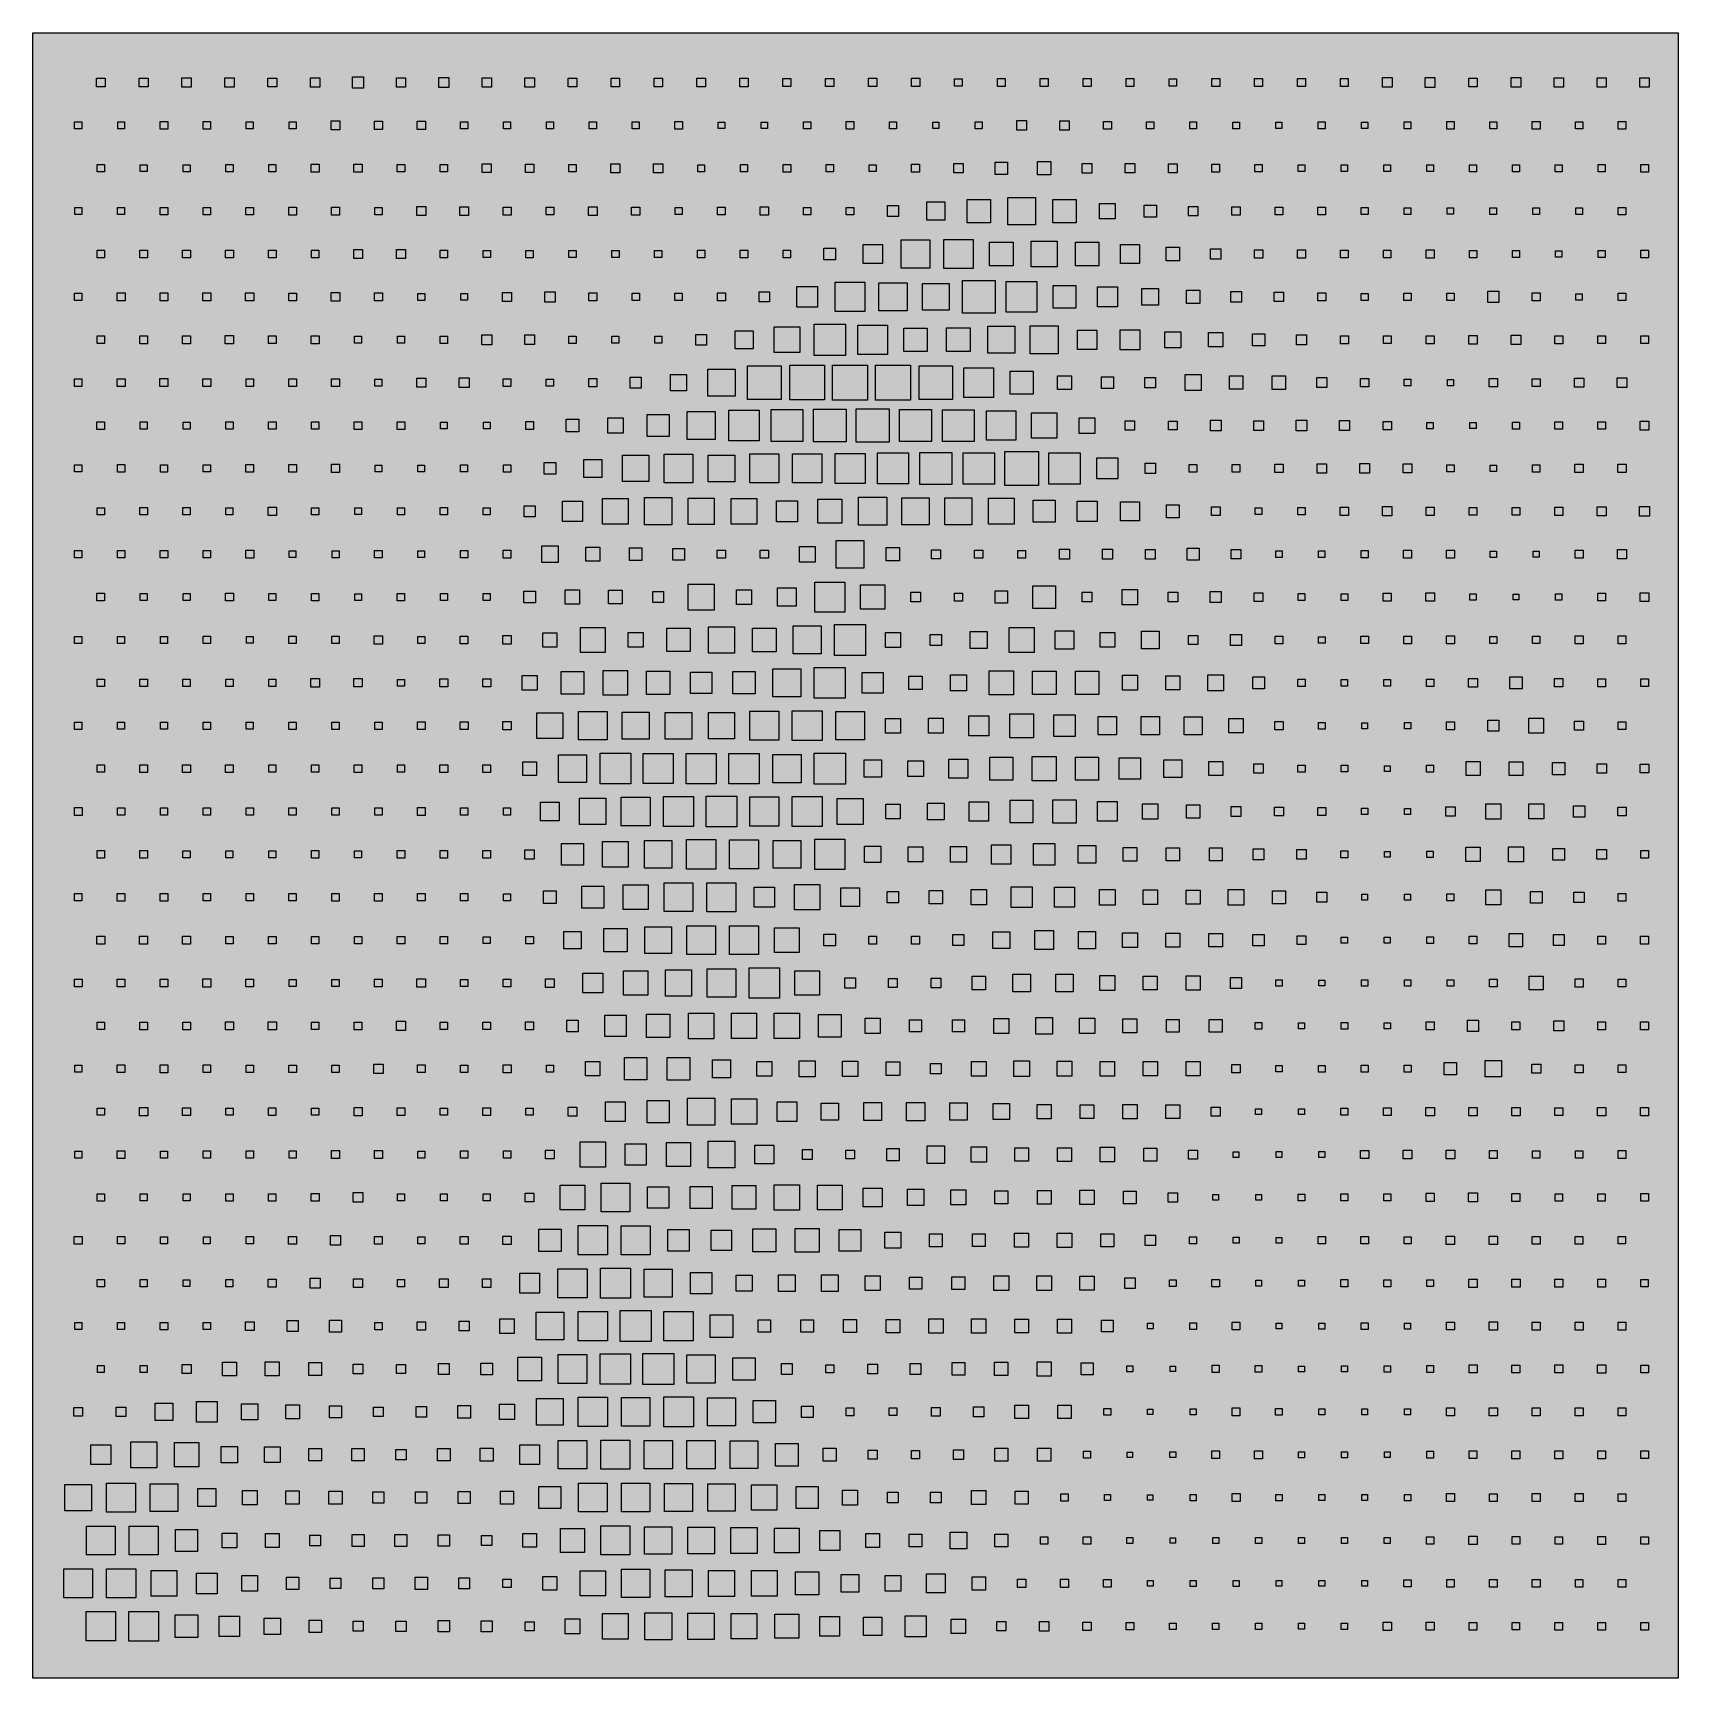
# Model space of a CAD drawing. Extents: x 0 to 35, y -35 to 0.
import ezdxf

# ---------------------------------------------------------------- set-up
doc = ezdxf.new("R2010")
doc.units = 0
doc.header["$MEASUREMENT"] = 0
doc.layers.add('LAYER_1', color=7, linetype='CONTINUOUS')

# ---------------------------------------------------------------- blocks, each defined once
blk = doc.blocks.new('BLOCK_2')
at = {"layer": 'LAYER_1', "color": 7}
for points in [[(1.352, -0.962), (1.536, -0.962), (1.536, -1.147), (1.352, -1.147), (1.352, -0.962)], [(2.262, -0.961), (2.45, -0.961), (2.45, -1.149), (2.262, -1.149), (2.262, -0.961)], [(3.169, -0.955), (3.368, -0.955), (3.368, -1.154), (3.169, -1.154), (3.169, -0.955)], [(4.083, -0.957), (4.279, -0.957), (4.279, -1.153), (4.083, -1.153), (4.083, -0.957)], [(4.999, -0.961), (5.187, -0.961), (5.187, -1.148), (4.999, -1.148), (4.999, -0.961)], [(5.905, -0.954), (6.106, -0.954), (6.106, -1.155), (5.905, -1.155), (5.905, -0.954)], [(6.8, -0.936), (7.036, -0.936), (7.036, -1.173), (6.8, -1.173), (6.8, -0.936)], [(7.733, -0.957), (7.927, -0.957), (7.927, -1.152), (7.733, -1.152), (7.733, -0.957)], [(8.637, -0.949), (8.848, -0.949), (8.848, -1.16), (8.637, -1.16), (8.637, -0.949)], [(9.556, -0.956), (9.753, -0.956), (9.753, -1.153), (9.556, -1.153), (9.556, -0.956)], [(10.466, -0.954), (10.668, -0.954), (10.668, -1.155), (10.466, -1.155), (10.466, -0.954)], [(11.389, -0.964), (11.569, -0.964), (11.569, -1.145), (11.389, -1.145), (11.389, -0.964)], [(12.302, -0.965), (12.481, -0.965), (12.481, -1.144), (12.302, -1.144), (12.302, -0.965)], [(13.214, -0.965), (13.393, -0.965), (13.393, -1.144), (13.214, -1.144), (13.214, -0.965)], [(14.127, -0.965), (14.306, -0.965), (14.306, -1.144), (14.127, -1.144), (14.127, -0.965)], [(15.039, -0.966), (15.217, -0.966), (15.217, -1.144), (15.039, -1.144), (15.039, -0.966)], [(15.957, -0.971), (16.124, -0.971), (16.124, -1.138), (15.957, -1.138), (15.957, -0.971)], [(16.865, -0.967), (17.041, -0.967), (17.041, -1.142), (16.865, -1.142), (16.865, -0.967)], [(17.777, -0.966), (17.954, -0.966), (17.954, -1.143), (17.777, -1.143), (17.777, -0.966)], [(18.689, -0.966), (18.866, -0.966), (18.866, -1.143), (18.689, -1.143), (18.689, -0.966)], [(19.609, -0.974), (19.771, -0.974), (19.771, -1.135), (19.609, -1.135), (19.609, -0.974)], [(20.52, -0.972), (20.685, -0.972), (20.685, -1.137), (20.52, -1.137), (20.52, -0.972)], [(21.429, -0.969), (21.6, -0.969), (21.6, -1.14), (21.429, -1.14), (21.429, -0.969)], [(22.341, -0.968), (22.513, -0.968), (22.513, -1.141), (22.341, -1.141), (22.341, -0.968)], [(23.257, -0.972), (23.421, -0.972), (23.421, -1.137), (23.257, -1.137), (23.257, -0.972)], [(24.172, -0.975), (24.331, -0.975), (24.331, -1.134), (24.172, -1.134), (24.172, -0.975)], [(25.08, -0.971), (25.248, -0.971), (25.248, -1.139), (25.08, -1.139), (25.08, -0.971)], [(25.991, -0.97), (26.161, -0.97), (26.161, -1.14), (25.991, -1.14), (25.991, -0.97)], [(26.901, -0.968), (27.075, -0.968), (27.075, -1.141), (26.901, -1.141), (26.901, -0.968)], [(27.816, -0.971), (27.984, -0.971), (27.984, -1.138), (27.816, -1.138), (27.816, -0.971)], [(28.71, -0.952), (28.915, -0.952), (28.915, -1.157), (28.71, -1.157), (28.71, -0.952)], [(29.622, -0.951), (29.828, -0.951), (29.828, -1.158), (29.622, -1.158), (29.622, -0.951)], [(30.547, -0.965), (30.727, -0.965), (30.727, -1.145), (30.547, -1.145), (30.547, -0.965)], [(31.447, -0.952), (31.652, -0.952), (31.652, -1.157), (31.447, -1.157), (31.447, -0.952)], [(32.364, -0.957), (32.56, -0.957), (32.56, -1.152), (32.364, -1.152), (32.364, -0.957)], [(33.278, -0.958), (33.47, -0.958), (33.47, -1.151), (33.278, -1.151), (33.278, -0.958)], [(34.188, -0.956), (34.385, -0.956), (34.385, -1.153), (34.188, -1.153), (34.188, -0.956)], [(0.888, -1.891), (1.04, -1.891), (1.04, -2.043), (0.888, -2.043), (0.888, -1.891)], [(1.804, -1.894), (1.949, -1.894), (1.949, -2.039), (1.804, -2.039), (1.804, -1.894)], [(2.71, -1.888), (2.867, -1.888), (2.867, -2.045), (2.71, -2.045), (2.71, -1.888)], [(3.622, -1.888), (3.78, -1.888), (3.78, -2.046), (3.622, -2.046), (3.622, -1.888)], [(4.537, -1.891), (4.689, -1.891), (4.689, -2.043), (4.537, -2.043), (4.537, -1.891)], [(5.449, -1.89), (5.602, -1.89), (5.602, -2.043), (5.449, -2.043), (5.449, -1.89)], [(6.342, -1.871), (6.533, -1.871), (6.533, -2.063), (6.342, -2.063), (6.342, -1.871)], [(7.264, -1.88), (7.436, -1.88), (7.436, -2.053), (7.264, -2.053), (7.264, -1.88)], [(8.174, -1.879), (8.35, -1.879), (8.35, -2.055), (8.174, -2.055), (8.174, -1.879)], [(9.097, -1.889), (9.252, -1.889), (9.252, -2.044), (9.097, -2.044), (9.097, -1.889)], [(10.012, -1.892), (10.162, -1.892), (10.162, -2.042), (10.012, -2.042), (10.012, -1.892)], [(10.925, -1.892), (11.074, -1.892), (11.074, -2.041), (10.925, -2.041), (10.925, -1.892)], [(11.836, -1.891), (11.987, -1.891), (11.987, -2.043), (11.836, -2.043), (11.836, -1.891)], [(12.746, -1.89), (12.901, -1.89), (12.901, -2.044), (12.746, -2.044), (12.746, -1.89)], [(13.654, -1.885), (13.818, -1.885), (13.818, -2.048), (13.654, -2.048), (13.654, -1.885)], [(14.579, -1.898), (14.717, -1.898), (14.717, -2.036), (14.579, -2.036), (14.579, -1.898)], [(15.492, -1.898), (15.629, -1.898), (15.629, -2.036), (15.492, -2.036), (15.492, -1.898)], [(16.397, -1.891), (16.549, -1.891), (16.549, -2.043), (16.397, -2.043), (16.397, -1.891)], [(17.302, -1.884), (17.468, -1.884), (17.468, -2.05), (17.302, -2.05), (17.302, -1.884)], [(18.226, -1.895), (18.369, -1.895), (18.369, -2.039), (18.226, -2.039), (18.226, -1.895)], [(19.145, -1.902), (19.274, -1.902), (19.274, -2.031), (19.145, -2.031), (19.145, -1.902)], [(20.047, -1.891), (20.197, -1.891), (20.197, -2.042), (20.047, -2.042), (20.047, -1.891)], [(20.933, -1.866), (21.135, -1.866), (21.135, -2.068), (20.933, -2.068), (20.933, -1.866)], [(21.847, -1.868), (22.046, -1.868), (22.046, -2.066), (21.847, -2.066), (21.847, -1.868)], [(22.775, -1.883), (22.943, -1.883), (22.943, -2.051), (22.775, -2.051), (22.775, -1.883)], [(23.694, -1.89), (23.848, -1.89), (23.848, -2.044), (23.694, -2.044), (23.694, -1.89)], [(24.61, -1.893), (24.757, -1.893), (24.757, -2.041), (24.61, -2.041), (24.61, -1.893)], [(25.525, -1.896), (25.666, -1.896), (25.666, -2.038), (25.525, -2.038), (25.525, -1.896)], [(26.443, -1.902), (26.573, -1.902), (26.573, -2.032), (26.443, -2.032), (26.443, -1.902)], [(27.346, -1.893), (27.494, -1.893), (27.494, -2.041), (27.346, -2.041), (27.346, -1.893)], [(28.265, -1.899), (28.4, -1.899), (28.4, -2.034), (28.265, -2.034), (28.265, -1.899)], [(29.173, -1.895), (29.317, -1.895), (29.317, -2.039), (29.173, -2.039), (29.173, -1.895)], [(30.079, -1.888), (30.235, -1.888), (30.235, -2.045), (30.079, -2.045), (30.079, -1.888)], [(30.993, -1.891), (31.146, -1.891), (31.146, -2.043), (30.993, -2.043), (30.993, -1.891)], [(31.898, -1.883), (32.065, -1.883), (32.065, -2.05), (31.898, -2.05), (31.898, -1.883)], [(32.818, -1.891), (32.97, -1.891), (32.97, -2.043), (32.818, -2.043), (32.818, -1.891)], [(33.726, -1.886), (33.887, -1.886), (33.887, -2.047), (33.726, -2.047), (33.726, -1.886)], [(4.101, -2.799), (4.261, -2.799), (4.261, -2.959), (4.101, -2.959), (4.101, -2.799)], [(5.92, -2.794), (6.091, -2.794), (6.091, -2.965), (5.92, -2.965), (5.92, -2.794)], [(6.831, -2.793), (7.004, -2.793), (7.004, -2.966), (6.831, -2.966), (6.831, -2.793)], [(8.663, -2.799), (8.822, -2.799), (8.822, -2.959), (8.663, -2.959), (8.663, -2.799)], [(9.561, -2.786), (9.748, -2.786), (9.748, -2.973), (9.561, -2.973), (9.561, -2.786)], [(10.477, -2.789), (10.657, -2.789), (10.657, -2.97), (10.477, -2.97), (10.477, -2.789)], [(12.295, -2.783), (12.488, -2.783), (12.488, -2.975), (12.295, -2.975), (12.295, -2.783)], [(13.206, -2.782), (13.401, -2.782), (13.401, -2.977), (13.206, -2.977), (13.206, -2.782)], [(15.959, -2.798), (16.122, -2.798), (16.122, -2.96), (15.959, -2.96), (15.959, -2.798)], [(18.692, -2.794), (18.863, -2.794), (18.863, -2.964), (18.692, -2.964), (18.692, -2.794)], [(19.59, -2.779), (19.79, -2.779), (19.79, -2.979), (19.59, -2.979), (19.59, -2.779)], [(20.471, -2.748), (20.733, -2.748), (20.733, -3.01), (20.471, -3.01), (20.471, -2.748)], [(21.375, -2.739), (21.654, -2.739), (21.654, -3.019), (21.375, -3.019), (21.375, -2.739)], [(22.323, -2.776), (22.53, -2.776), (22.53, -2.983), (22.323, -2.983), (22.323, -2.776)], [(23.238, -2.778), (23.44, -2.778), (23.44, -2.98), (23.238, -2.98), (23.238, -2.778)], [(24.156, -2.784), (24.346, -2.784), (24.346, -2.974), (24.156, -2.974), (24.156, -2.784)], [(25.081, -2.796), (25.246, -2.796), (25.246, -2.962), (25.081, -2.962), (25.081, -2.796)], [(25.997, -2.8), (26.155, -2.8), (26.155, -2.958), (25.997, -2.958), (25.997, -2.8)], [(34.204, -2.797), (34.369, -2.797), (34.369, -2.962), (34.204, -2.962), (34.204, -2.797)], [(1.366, -2.801), (1.522, -2.801), (1.522, -2.957), (1.366, -2.957), (1.366, -2.801)], [(2.283, -2.806), (2.43, -2.806), (2.43, -2.952), (2.283, -2.952), (2.283, -2.806)], [(3.194, -2.804), (3.344, -2.804), (3.344, -2.954), (3.194, -2.954), (3.194, -2.804)], [(5.016, -2.802), (5.17, -2.802), (5.17, -2.956), (5.016, -2.956), (5.016, -2.802)], [(7.751, -2.8), (7.909, -2.8), (7.909, -2.958), (7.751, -2.958), (7.751, -2.8)], [(11.4, -2.8), (11.558, -2.8), (11.558, -2.958), (11.4, -2.958), (11.4, -2.8)], [(14.143, -2.806), (14.29, -2.806), (14.29, -2.953), (14.143, -2.953), (14.143, -2.806)], [(15.052, -2.803), (15.205, -2.803), (15.205, -2.955), (15.052, -2.955), (15.052, -2.803)], [(16.876, -2.802), (17.03, -2.802), (17.03, -2.956), (16.876, -2.956), (16.876, -2.802)], [(17.794, -2.807), (17.937, -2.807), (17.937, -2.951), (17.794, -2.951), (17.794, -2.807)], [(26.916, -2.807), (27.061, -2.807), (27.061, -2.952), (26.916, -2.952), (26.916, -2.807)], [(27.832, -2.81), (27.969, -2.81), (27.969, -2.948), (27.832, -2.948), (27.832, -2.81)], [(28.743, -2.81), (28.882, -2.81), (28.882, -2.949), (28.743, -2.949), (28.743, -2.81)], [(29.652, -2.806), (29.798, -2.806), (29.798, -2.952), (29.652, -2.952), (29.652, -2.806)], [(30.564, -2.806), (30.711, -2.806), (30.711, -2.953), (30.564, -2.953), (30.564, -2.806)], [(31.474, -2.804), (31.625, -2.804), (31.625, -2.954), (31.474, -2.954), (31.474, -2.804)], [(32.388, -2.805), (32.536, -2.805), (32.536, -2.953), (32.388, -2.953), (32.388, -2.805)], [(33.297, -2.802), (33.451, -2.802), (33.451, -2.956), (33.297, -2.956), (33.297, -2.802)], [(20.742, -3.499), (21.326, -3.499), (21.326, -4.084), (20.742, -4.084), (20.742, -3.499)], [(0.889, -3.717), (1.038, -3.717), (1.038, -3.866), (0.889, -3.866), (0.889, -3.717)], [(1.802, -3.717), (1.951, -3.717), (1.951, -3.866), (1.802, -3.866), (1.802, -3.717)], [(2.708, -3.711), (2.869, -3.711), (2.869, -3.872), (2.708, -3.872), (2.708, -3.711)], [(3.62, -3.711), (3.781, -3.711), (3.781, -3.872), (3.62, -3.872), (3.62, -3.711)], [(4.533, -3.711), (4.693, -3.711), (4.693, -3.872), (4.533, -3.872), (4.533, -3.711)], [(5.442, -3.708), (5.609, -3.708), (5.609, -3.875), (5.442, -3.875), (5.442, -3.708)], [(6.354, -3.708), (6.521, -3.708), (6.521, -3.875), (6.354, -3.875), (6.354, -3.708)], [(7.271, -3.712), (7.429, -3.712), (7.429, -3.871), (7.271, -3.871), (7.271, -3.712)], [(8.167, -3.696), (8.358, -3.696), (8.358, -3.887), (8.167, -3.887), (8.167, -3.696)], [(9.081, -3.697), (9.269, -3.697), (9.269, -3.885), (9.081, -3.885), (9.081, -3.697)], [(10.001, -3.705), (10.173, -3.705), (10.173, -3.878), (10.001, -3.878), (10.001, -3.705)], [(10.918, -3.71), (11.08, -3.71), (11.08, -3.873), (10.918, -3.873), (10.918, -3.71)], [(11.818, -3.698), (12.005, -3.698), (12.005, -3.885), (11.818, -3.885), (11.818, -3.698)], [(12.737, -3.704), (12.911, -3.704), (12.911, -3.878), (12.737, -3.878), (12.737, -3.704)], [(13.661, -3.717), (13.81, -3.717), (13.81, -3.866), (13.661, -3.866), (13.661, -3.717)], [(14.567, -3.71), (14.729, -3.71), (14.729, -3.872), (14.567, -3.872), (14.567, -3.71)], [(15.472, -3.703), (15.649, -3.703), (15.649, -3.88), (15.472, -3.88), (15.472, -3.703)], [(16.396, -3.714), (16.55, -3.714), (16.55, -3.869), (16.396, -3.869), (16.396, -3.714)], [(17.305, -3.711), (17.465, -3.711), (17.465, -3.872), (17.305, -3.872), (17.305, -3.711)], [(18.18, -3.675), (18.414, -3.675), (18.414, -3.908), (18.18, -3.908), (18.18, -3.675)], [(19.015, -3.597), (19.404, -3.597), (19.404, -3.986), (19.015, -3.986), (19.015, -3.597)], [(19.874, -3.543), (20.37, -3.543), (20.37, -4.04), (19.874, -4.04), (19.874, -3.543)], [(21.697, -3.542), (22.196, -3.542), (22.196, -4.041), (21.697, -4.041), (21.697, -3.542)], [(22.693, -3.626), (23.024, -3.626), (23.024, -3.957), (22.693, -3.957), (22.693, -3.626)], [(23.642, -3.662), (23.901, -3.662), (23.901, -3.921), (23.642, -3.921), (23.642, -3.662)], [(24.584, -3.692), (24.783, -3.692), (24.783, -3.891), (24.584, -3.891), (24.584, -3.692)], [(25.507, -3.703), (25.684, -3.703), (25.684, -3.88), (25.507, -3.88), (25.507, -3.703)], [(26.427, -3.71), (26.589, -3.71), (26.589, -3.873), (26.427, -3.873), (26.427, -3.71)], [(27.338, -3.709), (27.502, -3.709), (27.502, -3.873), (27.338, -3.873), (27.338, -3.709)], [(28.258, -3.717), (28.407, -3.717), (28.407, -3.866), (28.258, -3.866), (28.258, -3.717)], [(29.175, -3.721), (29.315, -3.721), (29.315, -3.862), (29.175, -3.862), (29.175, -3.721)], [(30.09, -3.724), (30.224, -3.724), (30.224, -3.858), (30.09, -3.858), (30.09, -3.724)], [(30.998, -3.72), (31.14, -3.72), (31.14, -3.862), (30.998, -3.862), (30.998, -3.72)], [(31.909, -3.719), (32.054, -3.719), (32.054, -3.864), (31.909, -3.864), (31.909, -3.719)], [(32.823, -3.72), (32.965, -3.72), (32.965, -3.863), (32.823, -3.863), (32.823, -3.72)], [(33.728, -3.713), (33.885, -3.713), (33.885, -3.87), (33.728, -3.87), (33.728, -3.713)], [(17.66, -4.498), (18.071, -4.498), (18.071, -4.909), (17.66, -4.909), (17.66, -4.498)], [(18.474, -4.4), (19.081, -4.4), (19.081, -5.008), (18.474, -5.008), (18.474, -4.4)], [(19.378, -4.392), (20.002, -4.392), (20.002, -5.015), (19.378, -5.015), (19.378, -4.392)], [(20.35, -4.451), (20.854, -4.451), (20.854, -4.956), (20.35, -4.956), (20.35, -4.451)], [(21.24, -4.43), (21.788, -4.43), (21.788, -4.978), (21.24, -4.978), (21.24, -4.43)], [(22.178, -4.455), (22.675, -4.455), (22.675, -4.952), (22.178, -4.952), (22.178, -4.455)], [(23.136, -4.501), (23.542, -4.501), (23.542, -4.907), (23.136, -4.907), (23.136, -4.501)], [(1.364, -4.624), (1.524, -4.624), (1.524, -4.783), (1.364, -4.783), (1.364, -4.624)], [(2.277, -4.625), (2.435, -4.625), (2.435, -4.783), (2.277, -4.783), (2.277, -4.625)], [(3.186, -4.621), (3.351, -4.621), (3.351, -4.786), (3.186, -4.786), (3.186, -4.621)], [(4.097, -4.62), (4.265, -4.62), (4.265, -4.787), (4.097, -4.787), (4.097, -4.62)], [(5.015, -4.625), (5.172, -4.625), (5.172, -4.782), (5.015, -4.782), (5.015, -4.625)], [(5.926, -4.624), (6.085, -4.624), (6.085, -4.783), (5.926, -4.783), (5.926, -4.624)], [(6.825, -4.611), (7.01, -4.611), (7.01, -4.796), (6.825, -4.796), (6.825, -4.611)], [(7.735, -4.608), (7.926, -4.608), (7.926, -4.799), (7.735, -4.799), (7.735, -4.608)], [(8.662, -4.623), (8.823, -4.623), (8.823, -4.784), (8.662, -4.784), (8.662, -4.623)], [(9.577, -4.626), (9.732, -4.626), (9.732, -4.781), (9.577, -4.781), (9.577, -4.626)], [(10.489, -4.626), (10.645, -4.626), (10.645, -4.782), (10.489, -4.782), (10.489, -4.626)], [(11.404, -4.629), (11.554, -4.629), (11.554, -4.779), (11.404, -4.779), (11.404, -4.629)], [(12.314, -4.627), (12.469, -4.627), (12.469, -4.781), (12.314, -4.781), (12.314, -4.627)], [(13.226, -4.626), (13.382, -4.626), (13.382, -4.781), (13.226, -4.781), (13.226, -4.626)], [(14.137, -4.625), (14.295, -4.625), (14.295, -4.782), (14.137, -4.782), (14.137, -4.625)], [(15.047, -4.622), (15.21, -4.622), (15.21, -4.785), (15.047, -4.785), (15.047, -4.622)], [(15.962, -4.625), (16.12, -4.625), (16.12, -4.783), (15.962, -4.783), (15.962, -4.625)], [(16.829, -4.579), (17.077, -4.579), (17.077, -4.828), (16.829, -4.828), (16.829, -4.579)], [(24.107, -4.559), (24.396, -4.559), (24.396, -4.848), (24.107, -4.848), (24.107, -4.559)], [(25.053, -4.593), (25.274, -4.593), (25.274, -4.814), (25.053, -4.814), (25.053, -4.593)], [(25.985, -4.613), (26.167, -4.613), (26.167, -4.795), (25.985, -4.795), (25.985, -4.613)], [(26.9, -4.615), (27.077, -4.615), (27.077, -4.792), (26.9, -4.792), (26.9, -4.615)], [(27.819, -4.623), (27.981, -4.623), (27.981, -4.785), (27.819, -4.785), (27.819, -4.623)], [(28.734, -4.625), (28.892, -4.625), (28.892, -4.782), (28.734, -4.782), (28.734, -4.625)], [(29.638, -4.617), (29.812, -4.617), (29.812, -4.791), (29.638, -4.791), (29.638, -4.617)], [(30.559, -4.626), (30.715, -4.626), (30.715, -4.782), (30.559, -4.782), (30.559, -4.626)], [(31.475, -4.629), (31.624, -4.629), (31.624, -4.779), (31.475, -4.779), (31.475, -4.629)], [(32.393, -4.635), (32.53, -4.635), (32.53, -4.772), (32.393, -4.772), (32.393, -4.635)], [(33.298, -4.628), (33.45, -4.628), (33.45, -4.779), (33.298, -4.779), (33.298, -4.628)], [(34.205, -4.622), (34.368, -4.622), (34.368, -4.785), (34.205, -4.785), (34.205, -4.622)], [(0.887, -5.539), (1.041, -5.539), (1.041, -5.693), (0.887, -5.693), (0.887, -5.539)], [(1.791, -5.531), (1.961, -5.531), (1.961, -5.701), (1.791, -5.701), (1.791, -5.531)], [(2.705, -5.532), (2.872, -5.532), (2.872, -5.699), (2.705, -5.699), (2.705, -5.532)], [(3.615, -5.53), (3.787, -5.53), (3.787, -5.702), (3.615, -5.702), (3.615, -5.53)], [(4.526, -5.529), (4.7, -5.529), (4.7, -5.703), (4.526, -5.703), (4.526, -5.529)], [(5.443, -5.534), (5.608, -5.534), (5.608, -5.698), (5.443, -5.698), (5.443, -5.534)], [(6.344, -5.523), (6.531, -5.523), (6.531, -5.709), (6.344, -5.709), (6.344, -5.523)], [(7.266, -5.532), (7.434, -5.532), (7.434, -5.7), (7.266, -5.7), (7.266, -5.532)], [(8.189, -5.542), (8.336, -5.542), (8.336, -5.69), (8.189, -5.69), (8.189, -5.542)], [(9.105, -5.546), (9.244, -5.546), (9.244, -5.685), (9.105, -5.685), (9.105, -5.546)], [(9.991, -5.521), (10.182, -5.521), (10.182, -5.711), (9.991, -5.711), (9.991, -5.521)], [(10.891, -5.507), (11.108, -5.507), (11.108, -5.725), (10.891, -5.725), (10.891, -5.507)], [(11.827, -5.532), (11.995, -5.532), (11.995, -5.7), (11.827, -5.7), (11.827, -5.532)], [(12.746, -5.538), (12.902, -5.538), (12.902, -5.694), (12.746, -5.694), (12.746, -5.538)], [(13.66, -5.54), (13.812, -5.54), (13.812, -5.692), (13.66, -5.692), (13.66, -5.54)], [(14.564, -5.531), (14.733, -5.531), (14.733, -5.7), (14.564, -5.7), (14.564, -5.531)], [(15.453, -5.508), (15.669, -5.508), (15.669, -5.724), (15.453, -5.724), (15.453, -5.508)], [(16.251, -5.394), (16.695, -5.394), (16.695, -5.838), (16.251, -5.838), (16.251, -5.394)], [(17.071, -5.302), (17.699, -5.302), (17.699, -5.93), (17.071, -5.93), (17.071, -5.302)], [(17.998, -5.317), (18.596, -5.317), (18.596, -5.915), (17.998, -5.915), (17.998, -5.317)], [(18.924, -5.33), (19.495, -5.33), (19.495, -5.902), (18.924, -5.902), (18.924, -5.33)], [(19.773, -5.267), (20.471, -5.267), (20.471, -5.965), (19.773, -5.965), (19.773, -5.267)], [(20.708, -5.29), (21.361, -5.29), (21.361, -5.942), (20.708, -5.942), (20.708, -5.29)], [(21.707, -5.377), (22.186, -5.377), (22.186, -5.855), (21.707, -5.855), (21.707, -5.377)], [(22.646, -5.403), (23.072, -5.403), (23.072, -5.829), (22.646, -5.829), (22.646, -5.403)], [(23.593, -5.438), (23.949, -5.438), (23.949, -5.794), (23.593, -5.794), (23.593, -5.438)], [(24.543, -5.476), (24.824, -5.476), (24.824, -5.756), (24.543, -5.756), (24.543, -5.476)], [(25.483, -5.503), (25.709, -5.503), (25.709, -5.729), (25.483, -5.729), (25.483, -5.503)], [(26.408, -5.516), (26.608, -5.516), (26.608, -5.716), (26.408, -5.716), (26.408, -5.516)], [(27.335, -5.531), (27.506, -5.531), (27.506, -5.701), (27.335, -5.701), (27.335, -5.531)], [(28.259, -5.542), (28.406, -5.542), (28.406, -5.69), (28.259, -5.69), (28.259, -5.542)], [(29.166, -5.537), (29.323, -5.537), (29.323, -5.695), (29.166, -5.695), (29.166, -5.537)], [(30.078, -5.537), (30.236, -5.537), (30.236, -5.695), (30.078, -5.695), (30.078, -5.537)], [(30.95, -5.496), (31.189, -5.496), (31.189, -5.736), (30.95, -5.736), (30.95, -5.496)], [(31.897, -5.532), (32.066, -5.532), (32.066, -5.7), (31.897, -5.7), (31.897, -5.532)], [(32.827, -5.549), (32.961, -5.549), (32.961, -5.683), (32.827, -5.683), (32.827, -5.549)], [(33.726, -5.536), (33.886, -5.536), (33.886, -5.696), (33.726, -5.696), (33.726, -5.536)], [(15.769, -6.256), (16.313, -6.256), (16.313, -6.8), (15.769, -6.8), (15.769, -6.256)], [(16.621, -6.196), (17.285, -6.196), (17.285, -6.86), (16.621, -6.86), (16.621, -6.196)], [(17.553, -6.216), (18.178, -6.216), (18.178, -6.841), (17.553, -6.841), (17.553, -6.216)], [(18.528, -6.279), (19.027, -6.279), (19.027, -6.778), (18.528, -6.778), (18.528, -6.279)], [(19.437, -6.275), (19.943, -6.275), (19.943, -6.781), (19.437, -6.781), (19.437, -6.275)], [(20.315, -6.241), (20.889, -6.241), (20.889, -6.815), (20.315, -6.815), (20.315, -6.241)], [(21.217, -6.231), (21.812, -6.231), (21.812, -6.826), (21.217, -6.826), (21.217, -6.231)], [(1.364, -6.448), (1.524, -6.448), (1.524, -6.608), (1.364, -6.608), (1.364, -6.448)], [(2.272, -6.444), (2.44, -6.444), (2.44, -6.612), (2.272, -6.612), (2.272, -6.444)], [(3.184, -6.443), (3.354, -6.443), (3.354, -6.613), (3.184, -6.613), (3.184, -6.443)], [(4.093, -6.44), (4.269, -6.44), (4.269, -6.616), (4.093, -6.616), (4.093, -6.44)], [(5.011, -6.446), (5.176, -6.446), (5.176, -6.611), (5.011, -6.611), (5.011, -6.446)], [(5.92, -6.442), (6.091, -6.442), (6.091, -6.614), (5.92, -6.614), (5.92, -6.442)], [(6.842, -6.452), (6.994, -6.452), (6.994, -6.604), (6.842, -6.604), (6.842, -6.452)], [(7.757, -6.455), (7.903, -6.455), (7.903, -6.601), (7.757, -6.601), (7.757, -6.455)], [(8.665, -6.451), (8.819, -6.451), (8.819, -6.605), (8.665, -6.605), (8.665, -6.451)], [(9.548, -6.422), (9.761, -6.422), (9.761, -6.635), (9.548, -6.635), (9.548, -6.422)], [(10.463, -6.424), (10.671, -6.424), (10.671, -6.632), (10.463, -6.632), (10.463, -6.424)], [(11.4, -6.449), (11.558, -6.449), (11.558, -6.607), (11.4, -6.607), (11.4, -6.449)], [(12.316, -6.453), (12.467, -6.453), (12.467, -6.604), (12.316, -6.604), (12.316, -6.453)], [(13.228, -6.453), (13.38, -6.453), (13.38, -6.604), (13.228, -6.604), (13.228, -6.453)], [(14.103, -6.415), (14.33, -6.415), (14.33, -6.642), (14.103, -6.642), (14.103, -6.415)], [(14.937, -6.337), (15.32, -6.337), (15.32, -6.72), (14.937, -6.72), (14.937, -6.337)], [(22.22, -6.322), (22.633, -6.322), (22.633, -6.735), (22.22, -6.735), (22.22, -6.322)], [(23.128, -6.317), (23.55, -6.317), (23.55, -6.74), (23.128, -6.74), (23.128, -6.317)], [(24.081, -6.358), (24.422, -6.358), (24.422, -6.699), (24.081, -6.699), (24.081, -6.358)], [(25.011, -6.376), (25.316, -6.376), (25.316, -6.681), (25.011, -6.681), (25.011, -6.376)], [(25.946, -6.399), (26.206, -6.399), (26.206, -6.658), (25.946, -6.658), (25.946, -6.399)], [(26.884, -6.424), (27.092, -6.424), (27.092, -6.633), (26.884, -6.633), (26.884, -6.424)], [(27.815, -6.443), (27.986, -6.443), (27.986, -6.613), (27.815, -6.613), (27.815, -6.443)], [(28.733, -6.448), (28.893, -6.448), (28.893, -6.608), (28.733, -6.608), (28.733, -6.448)], [(29.641, -6.444), (29.809, -6.444), (29.809, -6.612), (29.641, -6.612), (29.641, -6.444)], [(30.545, -6.436), (30.729, -6.436), (30.729, -6.62), (30.545, -6.62), (30.545, -6.436)], [(31.448, -6.427), (31.651, -6.427), (31.651, -6.63), (31.448, -6.63), (31.448, -6.427)], [(32.375, -6.442), (32.549, -6.442), (32.549, -6.615), (32.375, -6.615), (32.375, -6.442)], [(33.294, -6.448), (33.454, -6.448), (33.454, -6.608), (33.294, -6.608), (33.294, -6.448)], [(34.204, -6.445), (34.369, -6.445), (34.369, -6.611), (34.204, -6.611), (34.204, -6.445)], [(8.165, -7.344), (8.359, -7.344), (8.359, -7.537), (8.165, -7.537), (8.165, -7.344)], [(9.07, -7.336), (9.279, -7.336), (9.279, -7.545), (9.07, -7.545), (9.07, -7.336)], [(12.708, -7.325), (12.939, -7.325), (12.939, -7.556), (12.708, -7.556), (12.708, -7.325)], [(13.564, -7.269), (13.908, -7.269), (13.908, -7.612), (13.564, -7.612), (13.564, -7.269)], [(14.359, -7.151), (14.938, -7.151), (14.938, -7.73), (14.359, -7.73), (14.359, -7.151)], [(15.2, -7.08), (15.921, -7.08), (15.921, -7.801), (15.2, -7.801), (15.2, -7.08)], [(16.105, -7.072), (16.841, -7.072), (16.841, -7.809), (16.105, -7.809), (16.105, -7.072)], [(17.014, -7.069), (17.756, -7.069), (17.756, -7.812), (17.014, -7.812), (17.014, -7.069)], [(17.928, -7.071), (18.667, -7.071), (18.667, -7.81), (17.928, -7.81), (17.928, -7.071)], [(18.854, -7.085), (19.565, -7.085), (19.565, -7.796), (18.854, -7.796), (18.854, -7.085)], [(19.808, -7.126), (20.436, -7.126), (20.436, -7.755), (19.808, -7.755), (19.808, -7.126)], [(20.79, -7.197), (21.278, -7.197), (21.278, -7.684), (20.79, -7.684), (20.79, -7.197)], [(21.8, -7.294), (22.093, -7.294), (22.093, -7.587), (21.8, -7.587), (21.8, -7.294)], [(22.732, -7.314), (22.986, -7.314), (22.986, -7.567), (22.732, -7.567), (22.732, -7.314)], [(23.658, -7.328), (23.884, -7.328), (23.884, -7.553), (23.658, -7.553), (23.658, -7.328)], [(24.513, -7.27), (24.853, -7.27), (24.853, -7.611), (24.513, -7.611), (24.513, -7.27)], [(25.454, -7.299), (25.737, -7.299), (25.737, -7.582), (25.454, -7.582), (25.454, -7.299)], [(26.364, -7.297), (26.651, -7.297), (26.651, -7.584), (26.364, -7.584), (26.364, -7.297)], [(27.314, -7.334), (27.527, -7.334), (27.527, -7.547), (27.314, -7.547), (27.314, -7.334)], [(28.241, -7.349), (28.424, -7.349), (28.424, -7.532), (28.241, -7.532), (28.241, -7.349)], [(32.796, -7.342), (32.992, -7.342), (32.992, -7.539), (32.796, -7.539), (32.796, -7.342)], [(33.702, -7.337), (33.91, -7.337), (33.91, -7.544), (33.702, -7.544), (33.702, -7.337)], [(0.884, -7.361), (1.044, -7.361), (1.044, -7.521), (0.884, -7.521), (0.884, -7.361)], [(1.793, -7.357), (1.96, -7.357), (1.96, -7.524), (1.793, -7.524), (1.793, -7.357)], [(2.703, -7.355), (2.874, -7.355), (2.874, -7.526), (2.703, -7.526), (2.703, -7.355)], [(3.618, -7.358), (3.784, -7.358), (3.784, -7.523), (3.618, -7.523), (3.618, -7.358)], [(4.535, -7.362), (4.691, -7.362), (4.691, -7.519), (4.535, -7.519), (4.535, -7.362)], [(5.446, -7.361), (5.605, -7.361), (5.605, -7.52), (5.446, -7.52), (5.446, -7.361)], [(6.353, -7.356), (6.522, -7.356), (6.522, -7.525), (6.353, -7.525), (6.353, -7.356)], [(7.275, -7.365), (7.425, -7.365), (7.425, -7.516), (7.275, -7.516), (7.275, -7.365)], [(10.005, -7.358), (10.169, -7.358), (10.169, -7.523), (10.005, -7.523), (10.005, -7.358)], [(10.922, -7.363), (11.076, -7.363), (11.076, -7.518), (10.922, -7.518), (10.922, -7.363)], [(11.825, -7.354), (11.998, -7.354), (11.998, -7.527), (11.825, -7.527), (11.825, -7.354)], [(29.175, -7.37), (29.315, -7.37), (29.315, -7.511), (29.175, -7.511), (29.175, -7.37)], [(30.091, -7.375), (30.223, -7.375), (30.223, -7.507), (30.091, -7.507), (30.091, -7.375)], [(30.983, -7.354), (31.156, -7.354), (31.156, -7.527), (30.983, -7.527), (30.983, -7.354)], [(31.897, -7.356), (32.066, -7.356), (32.066, -7.525), (31.897, -7.525), (31.897, -7.356)], [(14.805, -8.029), (15.452, -8.029), (15.452, -8.677), (14.805, -8.677), (14.805, -8.029)], [(15.703, -8.015), (16.378, -8.015), (16.378, -8.69), (15.703, -8.69), (15.703, -8.015)], [(16.604, -8.004), (17.302, -8.004), (17.302, -8.701), (16.604, -8.701), (16.604, -8.004)], [(17.513, -8), (18.218, -8), (18.218, -8.705), (17.513, -8.705), (17.513, -8)], [(18.436, -8.012), (19.119, -8.012), (19.119, -8.694), (18.436, -8.694), (18.436, -8.012)], [(19.353, -8.016), (20.027, -8.016), (20.027, -8.69), (19.353, -8.69), (19.353, -8.016)], [(20.29, -8.041), (20.914, -8.041), (20.914, -8.665), (20.29, -8.665), (20.29, -8.041)], [(1.362, -8.271), (1.526, -8.271), (1.526, -8.434), (1.362, -8.434), (1.362, -8.271)], [(2.28, -8.277), (2.433, -8.277), (2.433, -8.429), (2.28, -8.429), (2.28, -8.277)], [(3.194, -8.279), (3.343, -8.279), (3.343, -8.427), (3.194, -8.427), (3.194, -8.279)], [(4.103, -8.275), (4.259, -8.275), (4.259, -8.431), (4.103, -8.431), (4.103, -8.275)], [(5.013, -8.272), (5.174, -8.272), (5.174, -8.433), (5.013, -8.433), (5.013, -8.272)], [(5.927, -8.274), (6.084, -8.274), (6.084, -8.432), (5.927, -8.432), (5.927, -8.274)], [(6.836, -8.271), (7, -8.271), (7, -8.435), (6.836, -8.435), (6.836, -8.271)], [(7.749, -8.271), (7.912, -8.271), (7.912, -8.434), (7.749, -8.434), (7.749, -8.271)], [(8.67, -8.281), (8.815, -8.281), (8.815, -8.425), (8.67, -8.425), (8.67, -8.281)], [(9.584, -8.282), (9.725, -8.282), (9.725, -8.423), (9.584, -8.423), (9.584, -8.282)], [(10.484, -8.27), (10.65, -8.27), (10.65, -8.436), (10.484, -8.436), (10.484, -8.27)], [(11.342, -8.216), (11.617, -8.216), (11.617, -8.49), (11.342, -8.49), (11.342, -8.216)], [(12.228, -8.189), (12.555, -8.189), (12.555, -8.517), (12.228, -8.517), (12.228, -8.189)], [(13.07, -8.119), (13.538, -8.119), (13.538, -8.587), (13.07, -8.587), (13.07, -8.119)], [(13.919, -8.055), (14.514, -8.055), (14.514, -8.65), (13.919, -8.65), (13.919, -8.055)], [(21.247, -8.086), (21.782, -8.086), (21.782, -8.62), (21.247, -8.62), (21.247, -8.086)], [(22.26, -8.186), (22.594, -8.186), (22.594, -8.52), (22.26, -8.52), (22.26, -8.186)], [(23.24, -8.254), (23.438, -8.254), (23.438, -8.452), (23.24, -8.452), (23.24, -8.254)], [(24.16, -8.261), (24.343, -8.261), (24.343, -8.444), (24.16, -8.444), (24.16, -8.261)], [(25.05, -8.239), (25.278, -8.239), (25.278, -8.467), (25.05, -8.467), (25.05, -8.239)], [(25.973, -8.25), (26.179, -8.25), (26.179, -8.456), (25.973, -8.456), (25.973, -8.25)], [(26.874, -8.239), (27.102, -8.239), (27.102, -8.466), (26.874, -8.466), (26.874, -8.239)], [(27.794, -8.247), (28.007, -8.247), (28.007, -8.459), (27.794, -8.459), (27.794, -8.247)], [(28.724, -8.264), (28.902, -8.264), (28.902, -8.442), (28.724, -8.442), (28.724, -8.264)], [(29.657, -8.285), (29.793, -8.285), (29.793, -8.421), (29.657, -8.421), (29.657, -8.285)], [(30.573, -8.289), (30.701, -8.289), (30.701, -8.417), (30.573, -8.417), (30.573, -8.289)], [(31.476, -8.279), (31.623, -8.279), (31.623, -8.427), (31.476, -8.427), (31.476, -8.279)], [(32.381, -8.272), (32.542, -8.272), (32.542, -8.433), (32.381, -8.433), (32.381, -8.272)], [(33.295, -8.274), (33.453, -8.274), (33.453, -8.432), (33.295, -8.432), (33.295, -8.274)], [(34.191, -8.258), (34.381, -8.258), (34.381, -8.448), (34.191, -8.448), (34.191, -8.258)], [(11.72, -9.074), (12.103, -9.074), (12.103, -9.457), (11.72, -9.457), (11.72, -9.074)], [(12.541, -8.983), (13.106, -8.983), (13.106, -9.547), (12.541, -9.547), (12.541, -8.983)], [(13.43, -8.959), (14.042, -8.959), (14.042, -9.571), (13.43, -9.571), (13.43, -8.959)], [(14.365, -8.981), (14.932, -8.981), (14.932, -9.549), (14.365, -9.549), (14.365, -8.981)], [(15.252, -8.957), (15.869, -8.957), (15.869, -9.574), (15.252, -9.574), (15.252, -8.957)], [(16.163, -8.955), (16.783, -8.955), (16.783, -9.575), (16.163, -9.575), (16.163, -8.955)], [(17.067, -8.947), (17.704, -8.947), (17.704, -9.584), (17.067, -9.584), (17.067, -8.947)], [(17.968, -8.935), (18.627, -8.935), (18.627, -9.595), (17.968, -9.595), (17.968, -8.935)], [(18.869, -8.924), (19.55, -8.924), (19.55, -9.606), (18.869, -9.606), (18.869, -8.924)], [(19.789, -8.933), (20.454, -8.933), (20.454, -9.598), (19.789, -9.598), (19.789, -8.933)], [(20.674, -8.905), (21.395, -8.905), (21.395, -9.626), (20.674, -9.626), (20.674, -8.905)], [(21.614, -8.932), (22.279, -8.932), (22.279, -9.598), (21.614, -9.598), (21.614, -8.932)], [(22.637, -9.043), (23.081, -9.043), (23.081, -9.487), (22.637, -9.487), (22.637, -9.043)], [(0.888, -9.189), (1.04, -9.189), (1.04, -9.341), (0.888, -9.341), (0.888, -9.189)], [(1.797, -9.185), (1.956, -9.185), (1.956, -9.345), (1.797, -9.345), (1.797, -9.185)], [(2.712, -9.188), (2.865, -9.188), (2.865, -9.342), (2.712, -9.342), (2.712, -9.188)], [(3.625, -9.189), (3.777, -9.189), (3.777, -9.341), (3.625, -9.341), (3.625, -9.189)], [(4.533, -9.185), (4.693, -9.185), (4.693, -9.345), (4.533, -9.345), (4.533, -9.185)], [(5.443, -9.182), (5.608, -9.182), (5.608, -9.348), (5.443, -9.348), (5.443, -9.182)], [(6.351, -9.178), (6.525, -9.178), (6.525, -9.352), (6.351, -9.352), (6.351, -9.178)], [(7.279, -9.194), (7.421, -9.194), (7.421, -9.336), (7.279, -9.336), (7.279, -9.194)], [(8.19, -9.193), (8.334, -9.193), (8.334, -9.337), (8.19, -9.337), (8.19, -9.193)], [(9.1, -9.191), (9.249, -9.191), (9.249, -9.339), (9.1, -9.339), (9.1, -9.191)], [(10.009, -9.187), (10.165, -9.187), (10.165, -9.343), (10.009, -9.343), (10.009, -9.187)], [(10.875, -9.141), (11.124, -9.141), (11.124, -9.39), (10.875, -9.39), (10.875, -9.141)], [(23.663, -9.157), (23.879, -9.157), (23.879, -9.373), (23.663, -9.373), (23.663, -9.157)], [(24.602, -9.183), (24.765, -9.183), (24.765, -9.347), (24.602, -9.347), (24.602, -9.183)], [(25.516, -9.185), (25.676, -9.185), (25.676, -9.345), (25.516, -9.345), (25.516, -9.185)], [(26.421, -9.178), (26.595, -9.178), (26.595, -9.353), (26.421, -9.353), (26.421, -9.178)], [(27.322, -9.167), (27.518, -9.167), (27.518, -9.363), (27.322, -9.363), (27.322, -9.167)], [(28.231, -9.163), (28.435, -9.163), (28.435, -9.367), (28.231, -9.367), (28.231, -9.163)], [(29.151, -9.171), (29.339, -9.171), (29.339, -9.359), (29.151, -9.359), (29.151, -9.171)], [(30.081, -9.189), (30.233, -9.189), (30.233, -9.341), (30.081, -9.341), (30.081, -9.189)], [(31.001, -9.197), (31.137, -9.197), (31.137, -9.333), (31.001, -9.333), (31.001, -9.197)], [(31.904, -9.188), (32.059, -9.188), (32.059, -9.343), (31.904, -9.343), (31.904, -9.188)], [(32.806, -9.178), (32.981, -9.178), (32.981, -9.353), (32.806, -9.353), (32.806, -9.178)], [(33.717, -9.176), (33.896, -9.176), (33.896, -9.354), (33.717, -9.354), (33.717, -9.176)], [(1.367, -10.101), (1.521, -10.101), (1.521, -10.254), (1.367, -10.254), (1.367, -10.101)], [(2.278, -10.099), (2.435, -10.099), (2.435, -10.256), (2.278, -10.256), (2.278, -10.099)], [(3.192, -10.1), (3.346, -10.1), (3.346, -10.254), (3.192, -10.254), (3.192, -10.1)], [(4.107, -10.103), (4.255, -10.103), (4.255, -10.252), (4.107, -10.252), (4.107, -10.103)], [(5.005, -10.089), (5.182, -10.089), (5.182, -10.266), (5.005, -10.266), (5.005, -10.089)], [(5.929, -10.101), (6.082, -10.101), (6.082, -10.254), (5.929, -10.254), (5.929, -10.101)], [(6.847, -10.107), (6.988, -10.107), (6.988, -10.248), (6.847, -10.248), (6.847, -10.107)], [(7.754, -10.102), (7.906, -10.102), (7.906, -10.253), (7.754, -10.253), (7.754, -10.102)], [(8.665, -10.1), (8.819, -10.1), (8.819, -10.254), (8.665, -10.254), (8.665, -10.1)], [(9.582, -10.104), (9.728, -10.104), (9.728, -10.25), (9.582, -10.25), (9.582, -10.104)], [(10.45, -10.061), (10.684, -10.061), (10.684, -10.294), (10.45, -10.294), (10.45, -10.061)], [(11.265, -9.963), (11.694, -9.963), (11.694, -10.392), (11.265, -10.392), (11.265, -9.963)], [(12.119, -9.905), (12.664, -9.905), (12.664, -10.449), (12.119, -10.449), (12.119, -9.905)], [(13.013, -9.886), (13.595, -9.886), (13.595, -10.468), (13.013, -10.468), (13.013, -9.886)], [(13.937, -9.899), (14.495, -9.899), (14.495, -10.456), (13.937, -10.456), (13.937, -9.899)], [(14.856, -9.905), (15.401, -9.905), (15.401, -10.45), (14.856, -10.45), (14.856, -9.905)], [(15.818, -9.954), (16.264, -9.954), (16.264, -10.401), (15.818, -10.401), (15.818, -9.954)], [(16.697, -9.922), (17.209, -9.922), (17.209, -10.433), (16.697, -10.433), (16.697, -9.922)], [(17.566, -9.878), (18.164, -9.878), (18.164, -10.476), (17.566, -10.476), (17.566, -9.878)], [(18.488, -9.888), (19.067, -9.888), (19.067, -10.467), (18.488, -10.467), (18.488, -9.888)], [(19.402, -9.89), (19.978, -9.89), (19.978, -10.465), (19.402, -10.465), (19.402, -9.89)], [(20.326, -9.901), (20.878, -9.901), (20.878, -10.454), (20.326, -10.454), (20.326, -9.901)], [(21.28, -9.943), (21.749, -9.943), (21.749, -10.412), (21.28, -10.412), (21.28, -9.943)], [(22.213, -9.964), (22.64, -9.964), (22.64, -10.391), (22.213, -10.391), (22.213, -9.964)], [(23.136, -9.975), (23.542, -9.975), (23.542, -10.38), (23.136, -10.38), (23.136, -9.975)], [(24.115, -10.042), (24.387, -10.042), (24.387, -10.313), (24.115, -10.313), (24.115, -10.042)], [(25.071, -10.085), (25.256, -10.085), (25.256, -10.27), (25.071, -10.27), (25.071, -10.085)], [(26.005, -10.107), (26.146, -10.107), (26.146, -10.248), (26.005, -10.248), (26.005, -10.107)], [(26.91, -10.099), (27.067, -10.099), (27.067, -10.256), (26.91, -10.256), (26.91, -10.099)], [(27.81, -10.087), (27.991, -10.087), (27.991, -10.268), (27.81, -10.268), (27.81, -10.087)], [(28.713, -10.078), (28.912, -10.078), (28.912, -10.277), (28.713, -10.277), (28.713, -10.078)], [(29.637, -10.09), (29.813, -10.09), (29.813, -10.265), (29.637, -10.265), (29.637, -10.09)], [(30.558, -10.098), (30.717, -10.098), (30.717, -10.257), (30.558, -10.257), (30.558, -10.098)], [(31.467, -10.095), (31.632, -10.095), (31.632, -10.26), (31.467, -10.26), (31.467, -10.095)], [(32.375, -10.091), (32.548, -10.091), (32.548, -10.264), (32.375, -10.264), (32.375, -10.091)], [(33.28, -10.083), (33.468, -10.083), (33.468, -10.272), (33.28, -10.272), (33.28, -10.083)], [(34.182, -10.073), (34.391, -10.073), (34.391, -10.282), (34.182, -10.282), (34.182, -10.073)], [(17.091, -10.796), (17.679, -10.796), (17.679, -11.384), (17.091, -11.384), (17.091, -10.796)], [(0.887, -11.012), (1.041, -11.012), (1.041, -11.167), (0.887, -11.167), (0.887, -11.012)], [(1.8, -11.013), (1.953, -11.013), (1.953, -11.166), (1.8, -11.166), (1.8, -11.013)], [(2.71, -11.011), (2.867, -11.011), (2.867, -11.168), (2.71, -11.168), (2.71, -11.011)], [(3.625, -11.014), (3.777, -11.014), (3.777, -11.165), (3.625, -11.165), (3.625, -11.014)], [(4.527, -11.004), (4.699, -11.004), (4.699, -11.176), (4.527, -11.176), (4.527, -11.004)], [(5.455, -11.02), (5.595, -11.02), (5.595, -11.16), (5.455, -11.16), (5.455, -11.02)], [(6.364, -11.016), (6.512, -11.016), (6.512, -11.164), (6.364, -11.164), (6.364, -11.016)], [(7.27, -11.01), (7.43, -11.01), (7.43, -11.17), (7.27, -11.17), (7.27, -11.01)], [(8.19, -11.018), (8.334, -11.018), (8.334, -11.162), (8.19, -11.162), (8.19, -11.018)], [(9.099, -11.014), (9.25, -11.014), (9.25, -11.165), (9.099, -11.165), (9.099, -11.014)], [(10.004, -11.007), (10.17, -11.007), (10.17, -11.173), (10.004, -11.173), (10.004, -11.007)], [(10.824, -10.915), (11.174, -10.915), (11.174, -11.265), (10.824, -11.265), (10.824, -10.915)], [(11.763, -10.942), (12.059, -10.942), (12.059, -11.238), (11.763, -11.238), (11.763, -10.942)], [(12.692, -10.958), (12.955, -10.958), (12.955, -11.221), (12.692, -11.221), (12.692, -10.958)], [(13.612, -10.966), (13.86, -10.966), (13.86, -11.214), (13.612, -11.214), (13.612, -10.966)], [(14.56, -11.001), (14.736, -11.001), (14.736, -11.178), (14.56, -11.178), (14.56, -11.001)], [(15.475, -11.004), (15.646, -11.004), (15.646, -11.176), (15.475, -11.176), (15.475, -11.004)], [(16.306, -10.923), (16.64, -10.923), (16.64, -11.257), (16.306, -11.257), (16.306, -10.923)], [(18.155, -10.948), (18.439, -10.948), (18.439, -11.232), (18.155, -11.232), (18.155, -10.948)], [(19.114, -10.994), (19.305, -10.994), (19.305, -11.186), (19.114, -11.186), (19.114, -10.994)], [(20.033, -11.001), (20.211, -11.001), (20.211, -11.178), (20.033, -11.178), (20.033, -11.001)], [(20.952, -11.008), (21.116, -11.008), (21.116, -11.172), (20.952, -11.172), (20.952, -11.008)], [(21.842, -10.985), (22.051, -10.985), (22.051, -11.194), (21.842, -11.194), (21.842, -10.985)], [(22.753, -10.984), (22.965, -10.984), (22.965, -11.196), (22.753, -11.196), (22.753, -10.984)], [(23.668, -10.987), (23.874, -10.987), (23.874, -11.193), (23.668, -11.193), (23.668, -10.987)], [(24.553, -10.959), (24.814, -10.959), (24.814, -11.22), (24.553, -11.22), (24.553, -10.959)], [(25.493, -10.987), (25.698, -10.987), (25.698, -11.192), (25.493, -11.192), (25.493, -10.987)], [(26.439, -11.02), (26.577, -11.02), (26.577, -11.159), (26.439, -11.159), (26.439, -11.02)], [(27.352, -11.022), (27.488, -11.022), (27.488, -11.158), (27.352, -11.158), (27.352, -11.022)], [(28.255, -11.012), (28.41, -11.012), (28.41, -11.168), (28.255, -11.168), (28.255, -11.012)], [(29.158, -11.002), (29.332, -11.002), (29.332, -11.177), (29.158, -11.177), (29.158, -11.002)], [(30.072, -11.004), (30.242, -11.004), (30.242, -11.175), (30.072, -11.175), (30.072, -11.004)], [(31.002, -11.023), (31.136, -11.023), (31.136, -11.157), (31.002, -11.157), (31.002, -11.023)], [(31.917, -11.025), (32.047, -11.025), (32.047, -11.155), (31.917, -11.155), (31.917, -11.025)], [(32.809, -11.004), (32.979, -11.004), (32.979, -11.175), (32.809, -11.175), (32.809, -11.004)], [(33.709, -10.992), (33.904, -10.992), (33.904, -11.187), (33.709, -11.187), (33.709, -10.992)], [(10.445, -11.88), (10.689, -11.88), (10.689, -12.124), (10.445, -12.124), (10.445, -11.88)], [(11.327, -11.85), (11.631, -11.85), (11.631, -12.154), (11.327, -12.154), (11.327, -11.85)], [(12.246, -11.856), (12.537, -11.856), (12.537, -12.148), (12.246, -12.148), (12.246, -11.856)], [(13.189, -11.887), (13.418, -11.887), (13.418, -12.117), (13.189, -12.117), (13.189, -11.887)], [(13.94, -11.726), (14.492, -11.726), (14.492, -12.278), (13.94, -12.278), (13.94, -11.726)], [(14.971, -11.845), (15.286, -11.845), (15.286, -12.159), (14.971, -12.159), (14.971, -11.845)], [(15.843, -11.805), (16.238, -11.805), (16.238, -12.199), (15.843, -12.199), (15.843, -11.805)], [(16.635, -11.684), (17.271, -11.684), (17.271, -12.32), (16.635, -12.32), (16.635, -11.684)], [(17.608, -11.744), (18.123, -11.744), (18.123, -12.26), (17.608, -12.26), (17.608, -11.744)], [(18.674, -11.899), (18.881, -11.899), (18.881, -12.105), (18.674, -12.105), (18.674, -11.899)], [(20.472, -11.872), (20.732, -11.872), (20.732, -12.132), (20.472, -12.132), (20.472, -11.872)], [(21.272, -11.76), (21.756, -11.76), (21.756, -12.244), (21.272, -12.244), (21.272, -11.76)], [(22.322, -11.897), (22.531, -11.897), (22.531, -12.107), (22.322, -12.107), (22.322, -11.897)], [(23.176, -11.839), (23.502, -11.839), (23.502, -12.165), (23.176, -12.165), (23.176, -11.839)], [(24.149, -11.899), (24.354, -11.899), (24.354, -12.105), (24.149, -12.105), (24.149, -11.899)], [(25.046, -11.885), (25.281, -11.885), (25.281, -12.119), (25.046, -12.119), (25.046, -11.885)], [(1.363, -11.92), (1.526, -11.92), (1.526, -12.084), (1.363, -12.084), (1.363, -11.92)], [(2.281, -11.927), (2.432, -11.927), (2.432, -12.077), (2.281, -12.077), (2.281, -11.927)], [(3.194, -11.927), (3.344, -11.927), (3.344, -12.077), (3.194, -12.077), (3.194, -11.927)], [(4.098, -11.919), (4.264, -11.919), (4.264, -12.085), (4.098, -12.085), (4.098, -11.919)], [(5.019, -11.928), (5.167, -11.928), (5.167, -12.076), (5.019, -12.076), (5.019, -11.928)], [(5.927, -11.923), (6.084, -11.923), (6.084, -12.081), (5.927, -12.081), (5.927, -11.923)], [(6.847, -11.931), (6.989, -11.931), (6.989, -12.073), (6.847, -12.073), (6.847, -11.931)], [(7.752, -11.924), (7.908, -11.924), (7.908, -12.08), (7.752, -12.08), (7.752, -11.924)], [(8.668, -11.928), (8.817, -11.928), (8.817, -12.076), (8.668, -12.076), (8.668, -11.928)], [(9.58, -11.927), (9.729, -11.927), (9.729, -12.076), (9.58, -12.076), (9.58, -11.927)], [(19.604, -11.916), (19.776, -11.916), (19.776, -12.088), (19.604, -12.088), (19.604, -11.916)], [(25.984, -11.91), (26.168, -11.91), (26.168, -12.094), (25.984, -12.094), (25.984, -11.91)], [(26.916, -11.929), (27.061, -11.929), (27.061, -12.075), (26.916, -12.075), (26.916, -11.929)], [(27.829, -11.931), (27.971, -11.931), (27.971, -12.073), (27.829, -12.073), (27.829, -11.931)], [(28.728, -11.917), (28.897, -11.917), (28.897, -12.087), (28.728, -12.087), (28.728, -11.917)], [(29.635, -11.912), (29.815, -11.912), (29.815, -12.092), (29.635, -12.092), (29.635, -11.912)], [(30.569, -11.934), (30.705, -11.934), (30.705, -12.07), (30.569, -12.07), (30.569, -11.934)], [(31.489, -11.941), (31.611, -11.941), (31.611, -12.063), (31.489, -12.063), (31.489, -11.941)], [(32.394, -11.934), (32.53, -11.934), (32.53, -12.07), (32.394, -12.07), (32.394, -11.934)], [(33.291, -11.919), (33.457, -11.919), (33.457, -12.085), (33.291, -12.085), (33.291, -11.919)], [(34.194, -11.909), (34.379, -11.909), (34.379, -12.095), (34.194, -12.095), (34.194, -11.909)], [(17.054, -12.583), (17.716, -12.583), (17.716, -13.246), (17.054, -13.246), (17.054, -12.583)], [(0.888, -12.839), (1.04, -12.839), (1.04, -12.99), (0.888, -12.99), (0.888, -12.839)], [(1.801, -12.839), (1.952, -12.839), (1.952, -12.99), (1.801, -12.99), (1.801, -12.839)], [(2.712, -12.838), (2.865, -12.838), (2.865, -12.991), (2.712, -12.991), (2.712, -12.838)], [(3.622, -12.835), (3.78, -12.835), (3.78, -12.993), (3.622, -12.993), (3.622, -12.835)], [(4.541, -12.842), (4.685, -12.842), (4.685, -12.986), (4.541, -12.986), (4.541, -12.842)], [(5.448, -12.837), (5.603, -12.837), (5.603, -12.992), (5.448, -12.992), (5.448, -12.837)], [(6.359, -12.836), (6.516, -12.836), (6.516, -12.992), (6.359, -12.992), (6.359, -12.836)], [(7.26, -12.824), (7.44, -12.824), (7.44, -13.004), (7.26, -13.004), (7.26, -12.824)], [(8.19, -12.842), (8.335, -12.842), (8.335, -12.987), (8.19, -12.987), (8.19, -12.842)], [(9.093, -12.833), (9.256, -12.833), (9.256, -12.996), (9.093, -12.996), (9.093, -12.833)], [(9.995, -12.823), (10.178, -12.823), (10.178, -13.006), (9.995, -13.006), (9.995, -12.823)], [(10.849, -12.764), (11.149, -12.764), (11.149, -13.065), (10.849, -13.065), (10.849, -12.764)], [(11.648, -12.651), (12.175, -12.651), (12.175, -13.178), (11.648, -13.178), (11.648, -12.651)], [(12.667, -12.758), (12.98, -12.758), (12.98, -13.07), (12.667, -13.07), (12.667, -12.758)], [(13.487, -12.665), (13.985, -12.665), (13.985, -13.163), (13.487, -13.163), (13.487, -12.665)], [(14.37, -12.636), (14.927, -12.636), (14.927, -13.193), (14.37, -13.193), (14.37, -12.636)], [(15.307, -12.661), (15.814, -12.661), (15.814, -13.167), (15.307, -13.167), (15.307, -12.661)], [(16.176, -12.617), (16.77, -12.617), (16.77, -13.211), (16.176, -13.211), (16.176, -12.617)], [(18.137, -12.754), (18.458, -12.754), (18.458, -13.075), (18.137, -13.075), (18.137, -12.754)], [(19.091, -12.795), (19.328, -12.795), (19.328, -13.033), (19.091, -13.033), (19.091, -12.795)], [(19.942, -12.734), (20.302, -12.734), (20.302, -13.094), (19.942, -13.094), (19.942, -12.734)], [(20.767, -12.647), (21.302, -12.647), (21.302, -13.182), (20.767, -13.182), (20.767, -12.647)], [(21.751, -12.718), (22.142, -12.718), (22.142, -13.11), (21.751, -13.11), (21.751, -12.718)], [(22.703, -12.758), (23.015, -12.758), (23.015, -13.07), (22.703, -13.07), (22.703, -12.758)], [(23.584, -12.727), (23.958, -12.727), (23.958, -13.101), (23.584, -13.101), (23.584, -12.727)], [(24.586, -12.817), (24.78, -12.817), (24.78, -13.011), (24.586, -13.011), (24.586, -12.817)], [(25.479, -12.797), (25.713, -12.797), (25.713, -13.031), (25.479, -13.031), (25.479, -12.797)], [(26.425, -12.831), (26.591, -12.831), (26.591, -12.998), (26.425, -12.998), (26.425, -12.831)], [(27.351, -12.845), (27.489, -12.845), (27.489, -12.983), (27.351, -12.983), (27.351, -12.845)], [(28.253, -12.835), (28.412, -12.835), (28.412, -12.993), (28.253, -12.993), (28.253, -12.835)], [(29.163, -12.833), (29.326, -12.833), (29.326, -12.996), (29.163, -12.996), (29.163, -12.833)], [(30.072, -12.829), (30.242, -12.829), (30.242, -12.999), (30.072, -12.999), (30.072, -12.829)], [(30.995, -12.84), (31.144, -12.84), (31.144, -12.989), (30.995, -12.989), (30.995, -12.84)], [(31.904, -12.837), (32.059, -12.837), (32.059, -12.992), (31.904, -12.992), (31.904, -12.837)], [(32.809, -12.83), (32.978, -12.83), (32.978, -12.999), (32.809, -12.999), (32.809, -12.83)], [(33.722, -12.83), (33.891, -12.83), (33.891, -12.999), (33.722, -12.999), (33.722, -12.83)], [(11.24, -13.587), (11.719, -13.587), (11.719, -14.066), (11.24, -14.066), (11.24, -13.587)], [(12.132, -13.567), (12.651, -13.567), (12.651, -14.086), (12.132, -14.086), (12.132, -13.567)], [(13.054, -13.577), (13.553, -13.577), (13.553, -14.076), (13.054, -14.076), (13.054, -13.577)], [(13.989, -13.599), (14.444, -13.599), (14.444, -14.054), (13.989, -14.054), (13.989, -13.599)], [(14.891, -13.589), (15.366, -13.589), (15.366, -14.064), (14.891, -14.064), (14.891, -13.589)], [(15.744, -13.53), (16.338, -13.53), (16.338, -14.124), (15.744, -14.124), (15.744, -13.53)], [(16.623, -13.497), (17.283, -13.497), (17.283, -14.156), (16.623, -14.156), (16.623, -13.497)], [(17.644, -13.606), (18.086, -13.606), (18.086, -14.047), (17.644, -14.047), (17.644, -13.606)], [(20.345, -13.57), (20.859, -13.57), (20.859, -14.084), (20.345, -14.084), (20.345, -13.57)], [(21.263, -13.575), (21.766, -13.575), (21.766, -14.078), (21.263, -14.078), (21.263, -13.575)], [(22.178, -13.578), (22.675, -13.578), (22.675, -14.075), (22.178, -14.075), (22.178, -13.578)], [(1.367, -13.749), (1.521, -13.749), (1.521, -13.904), (1.367, -13.904), (1.367, -13.749)], [(2.276, -13.746), (2.437, -13.746), (2.437, -13.907), (2.276, -13.907), (2.276, -13.746)], [(3.19, -13.748), (3.348, -13.748), (3.348, -13.905), (3.19, -13.905), (3.19, -13.748)], [(4.105, -13.75), (4.257, -13.75), (4.257, -13.903), (4.105, -13.903), (4.105, -13.75)], [(5.017, -13.75), (5.17, -13.75), (5.17, -13.903), (5.017, -13.903), (5.017, -13.75)], [(5.912, -13.733), (6.099, -13.733), (6.099, -13.92), (5.912, -13.92), (5.912, -13.733)], [(6.829, -13.738), (7.007, -13.738), (7.007, -13.915), (6.829, -13.915), (6.829, -13.738)], [(7.757, -13.754), (7.903, -13.754), (7.903, -13.899), (7.757, -13.899), (7.757, -13.754)], [(8.657, -13.741), (8.828, -13.741), (8.828, -13.912), (8.657, -13.912), (8.657, -13.741)], [(9.571, -13.743), (9.739, -13.743), (9.739, -13.911), (9.571, -13.911), (9.571, -13.743)], [(10.409, -13.669), (10.725, -13.669), (10.725, -13.985), (10.409, -13.985), (10.409, -13.669)], [(18.638, -13.687), (18.917, -13.687), (18.917, -13.966), (18.638, -13.966), (18.638, -13.687)], [(19.52, -13.656), (19.86, -13.656), (19.86, -13.997), (19.52, -13.997), (19.52, -13.656)], [(23.179, -13.667), (23.499, -13.667), (23.499, -13.986), (23.179, -13.986), (23.179, -13.667)], [(24.101, -13.677), (24.401, -13.677), (24.401, -13.976), (24.101, -13.976), (24.101, -13.677)], [(24.995, -13.658), (25.332, -13.658), (25.332, -13.995), (24.995, -13.995), (24.995, -13.658)], [(25.951, -13.702), (26.2, -13.702), (26.2, -13.951), (25.951, -13.951), (25.951, -13.702)], [(26.911, -13.75), (27.065, -13.75), (27.065, -13.903), (26.911, -13.903), (26.911, -13.75)], [(27.832, -13.758), (27.969, -13.758), (27.969, -13.895), (27.832, -13.895), (27.832, -13.758)], [(28.742, -13.756), (28.883, -13.756), (28.883, -13.897), (28.742, -13.897), (28.742, -13.756)], [(29.647, -13.749), (29.803, -13.749), (29.803, -13.905), (29.647, -13.905), (29.647, -13.749)], [(30.544, -13.733), (30.731, -13.733), (30.731, -13.92), (30.544, -13.92), (30.544, -13.733)], [(31.419, -13.696), (31.68, -13.696), (31.68, -13.957), (31.419, -13.957), (31.419, -13.696)], [(32.373, -13.738), (32.551, -13.738), (32.551, -13.915), (32.373, -13.915), (32.373, -13.738)], [(33.292, -13.744), (33.456, -13.744), (33.456, -13.909), (33.292, -13.909), (33.292, -13.744)], [(34.205, -13.745), (34.368, -13.745), (34.368, -13.908), (34.205, -13.908), (34.205, -13.745)], [(0.886, -14.661), (1.041, -14.661), (1.041, -14.816), (0.886, -14.816), (0.886, -14.661)], [(1.802, -14.665), (1.95, -14.665), (1.95, -14.813), (1.802, -14.813), (1.802, -14.665)], [(2.713, -14.663), (2.864, -14.663), (2.864, -14.814), (2.713, -14.814), (2.713, -14.663)], [(3.623, -14.661), (3.779, -14.661), (3.779, -14.817), (3.623, -14.817), (3.623, -14.661)], [(4.54, -14.666), (4.686, -14.666), (4.686, -14.812), (4.54, -14.812), (4.54, -14.666)], [(5.447, -14.661), (5.603, -14.661), (5.603, -14.817), (5.447, -14.817), (5.447, -14.661)], [(6.358, -14.66), (6.517, -14.66), (6.517, -14.818), (6.358, -14.818), (6.358, -14.66)], [(7.273, -14.661), (7.427, -14.661), (7.427, -14.816), (7.273, -14.816), (7.273, -14.661)], [(8.18, -14.656), (8.345, -14.656), (8.345, -14.821), (8.18, -14.821), (8.18, -14.656)], [(9.09, -14.655), (9.259, -14.655), (9.259, -14.823), (9.09, -14.823), (9.09, -14.655)], [(9.998, -14.65), (10.175, -14.65), (10.175, -14.827), (9.998, -14.827), (9.998, -14.65)], [(10.724, -14.464), (11.274, -14.464), (11.274, -15.013), (10.724, -15.013), (10.724, -14.464)], [(11.608, -14.436), (12.215, -14.436), (12.215, -15.042), (11.608, -15.042), (11.608, -14.436)], [(12.538, -14.453), (13.11, -14.453), (13.11, -15.025), (12.538, -15.025), (12.538, -14.453)], [(13.452, -14.455), (14.02, -14.455), (14.02, -15.022), (13.452, -15.022), (13.452, -14.455)], [(14.371, -14.461), (14.926, -14.461), (14.926, -15.017), (14.371, -15.017), (14.371, -14.461)], [(15.25, -14.429), (15.871, -14.429), (15.871, -15.049), (15.25, -15.049), (15.25, -14.429)], [(16.155, -14.421), (16.791, -14.421), (16.791, -15.057), (16.155, -15.057), (16.155, -14.421)], [(17.082, -14.436), (17.688, -14.436), (17.688, -15.042), (17.082, -15.042), (17.082, -14.436)], [(18.141, -14.582), (18.454, -14.582), (18.454, -14.896), (18.141, -14.896), (18.141, -14.582)], [(19.052, -14.581), (19.367, -14.581), (19.367, -14.897), (19.052, -14.897), (19.052, -14.581)], [(19.909, -14.526), (20.335, -14.526), (20.335, -14.952), (19.909, -14.952), (19.909, -14.526)], [(20.78, -14.484), (21.289, -14.484), (21.289, -14.994), (20.78, -14.994), (20.78, -14.484)], [(21.718, -14.51), (22.175, -14.51), (22.175, -14.967), (21.718, -14.967), (21.718, -14.51)], [(22.666, -14.546), (23.051, -14.546), (23.051, -14.931), (22.666, -14.931), (22.666, -14.546)], [(23.574, -14.541), (23.969, -14.541), (23.969, -14.936), (23.574, -14.936), (23.574, -14.541)], [(24.491, -14.547), (24.876, -14.547), (24.876, -14.931), (24.491, -14.931), (24.491, -14.547)], [(25.442, -14.585), (25.75, -14.585), (25.75, -14.893), (25.442, -14.893), (25.442, -14.585)], [(26.421, -14.652), (26.595, -14.652), (26.595, -14.826), (26.421, -14.826), (26.421, -14.652)], [(27.349, -14.668), (27.491, -14.668), (27.491, -14.81), (27.349, -14.81), (27.349, -14.668)], [(28.27, -14.676), (28.395, -14.676), (28.395, -14.802), (28.27, -14.802), (28.27, -14.676)], [(29.177, -14.671), (29.312, -14.671), (29.312, -14.807), (29.177, -14.807), (29.177, -14.671)], [(30.072, -14.654), (30.242, -14.654), (30.242, -14.824), (30.072, -14.824), (30.072, -14.654)], [(30.95, -14.62), (31.188, -14.62), (31.188, -14.858), (30.95, -14.858), (30.95, -14.62)], [(31.824, -14.581), (32.14, -14.581), (32.14, -14.897), (31.824, -14.897), (31.824, -14.581)], [(32.798, -14.643), (32.99, -14.643), (32.99, -14.835), (32.798, -14.835), (32.798, -14.643)], [(33.723, -14.655), (33.89, -14.655), (33.89, -14.822), (33.723, -14.822), (33.723, -14.655)], [(11.184, -15.356), (11.774, -15.356), (11.774, -15.946), (11.184, -15.946), (11.184, -15.356)], [(12.065, -15.325), (12.718, -15.325), (12.718, -15.977), (12.065, -15.977), (12.065, -15.325)], [(12.984, -15.331), (13.624, -15.331), (13.624, -15.971), (12.984, -15.971), (12.984, -15.331)], [(13.895, -15.33), (14.537, -15.33), (14.537, -15.972), (13.895, -15.972), (13.895, -15.33)], [(14.804, -15.327), (15.453, -15.327), (15.453, -15.976), (14.804, -15.976), (14.804, -15.327)], [(15.74, -15.35), (16.342, -15.35), (16.342, -15.952), (15.74, -15.952), (15.74, -15.35)], [(16.622, -15.32), (17.284, -15.32), (17.284, -15.982), (16.622, -15.982), (16.622, -15.32)], [(21.257, -15.393), (21.772, -15.393), (21.772, -15.909), (21.257, -15.909), (21.257, -15.393)], [(1.366, -15.573), (1.523, -15.573), (1.523, -15.73), (1.366, -15.73), (1.366, -15.573)], [(2.277, -15.571), (2.436, -15.571), (2.436, -15.731), (2.277, -15.731), (2.277, -15.571)], [(3.185, -15.568), (3.352, -15.568), (3.352, -15.735), (3.185, -15.735), (3.185, -15.568)], [(4.1, -15.57), (4.262, -15.57), (4.262, -15.732), (4.1, -15.732), (4.1, -15.57)], [(5.016, -15.574), (5.17, -15.574), (5.17, -15.728), (5.016, -15.728), (5.016, -15.574)], [(5.927, -15.573), (6.084, -15.573), (6.084, -15.729), (5.927, -15.729), (5.927, -15.573)], [(6.837, -15.57), (6.999, -15.57), (6.999, -15.732), (6.837, -15.732), (6.837, -15.57)], [(7.753, -15.574), (7.908, -15.574), (7.908, -15.729), (7.753, -15.729), (7.753, -15.574)], [(8.66, -15.568), (8.825, -15.568), (8.825, -15.734), (8.66, -15.734), (8.66, -15.568)], [(9.574, -15.57), (9.736, -15.57), (9.736, -15.732), (9.574, -15.732), (9.574, -15.57)], [(10.42, -15.504), (10.714, -15.504), (10.714, -15.798), (10.42, -15.798), (10.42, -15.504)], [(17.681, -15.467), (18.05, -15.467), (18.05, -15.836), (17.681, -15.836), (17.681, -15.467)], [(18.61, -15.484), (18.945, -15.484), (18.945, -15.818), (18.61, -15.818), (18.61, -15.484)], [(19.488, -15.449), (19.892, -15.449), (19.892, -15.853), (19.488, -15.853), (19.488, -15.449)], [(20.356, -15.405), (20.849, -15.405), (20.849, -15.898), (20.356, -15.898), (20.356, -15.405)], [(22.182, -15.406), (22.672, -15.406), (22.672, -15.896), (22.182, -15.896), (22.182, -15.406)], [(23.112, -15.424), (23.566, -15.424), (23.566, -15.878), (23.112, -15.878), (23.112, -15.424)], [(24.062, -15.462), (24.44, -15.462), (24.44, -15.84), (24.062, -15.84), (24.062, -15.462)], [(25.014, -15.502), (25.313, -15.502), (25.313, -15.8), (25.014, -15.8), (25.014, -15.502)], [(25.976, -15.551), (26.176, -15.551), (26.176, -15.751), (25.976, -15.751), (25.976, -15.551)], [(26.912, -15.575), (27.064, -15.575), (27.064, -15.727), (26.912, -15.727), (26.912, -15.575)], [(27.829, -15.579), (27.972, -15.579), (27.972, -15.723), (27.829, -15.723), (27.829, -15.579)], [(28.753, -15.592), (28.872, -15.592), (28.872, -15.711), (28.753, -15.711), (28.753, -15.592)], [(29.651, -15.577), (29.799, -15.577), (29.799, -15.726), (29.651, -15.726), (29.651, -15.577)], [(30.488, -15.502), (30.786, -15.502), (30.786, -15.8), (30.488, -15.8), (30.488, -15.502)], [(31.405, -15.507), (31.694, -15.507), (31.694, -15.795), (31.405, -15.795), (31.405, -15.507)], [(32.331, -15.52), (32.593, -15.52), (32.593, -15.782), (32.331, -15.782), (32.331, -15.52)], [(33.275, -15.552), (33.474, -15.552), (33.474, -15.751), (33.275, -15.751), (33.275, -15.552)], [(34.196, -15.56), (34.377, -15.56), (34.377, -15.742), (34.196, -15.742), (34.196, -15.56)], [(10.801, -16.365), (11.198, -16.365), (11.198, -16.762), (10.801, -16.762), (10.801, -16.365)], [(11.631, -16.283), (12.192, -16.283), (12.192, -16.844), (11.631, -16.844), (11.631, -16.283)], [(12.516, -16.256), (13.131, -16.256), (13.131, -16.871), (12.516, -16.871), (12.516, -16.256)], [(13.417, -16.245), (14.055, -16.245), (14.055, -16.882), (13.417, -16.882), (13.417, -16.245)], [(14.324, -16.239), (14.972, -16.239), (14.972, -16.887), (14.324, -16.887), (14.324, -16.239)], [(15.251, -16.253), (15.871, -16.253), (15.871, -16.873), (15.251, -16.873), (15.251, -16.253)], [(16.155, -16.246), (16.79, -16.246), (16.79, -16.881), (16.155, -16.881), (16.155, -16.246)], [(17.11, -16.288), (17.66, -16.288), (17.66, -16.839), (17.11, -16.839), (17.11, -16.288)], [(18.143, -16.409), (18.452, -16.409), (18.452, -16.718), (18.143, -16.718), (18.143, -16.409)], [(19.035, -16.389), (19.384, -16.389), (19.384, -16.738), (19.035, -16.738), (19.035, -16.389)], [(19.917, -16.359), (20.326, -16.359), (20.326, -16.768), (19.917, -16.768), (19.917, -16.359)], [(20.794, -16.323), (21.274, -16.323), (21.274, -16.803), (20.794, -16.803), (20.794, -16.323)], [(21.7, -16.317), (22.193, -16.317), (22.193, -16.81), (21.7, -16.81), (21.7, -16.317)], [(22.649, -16.354), (23.069, -16.354), (23.069, -16.773), (22.649, -16.773), (22.649, -16.354)], [(23.607, -16.4), (23.935, -16.4), (23.935, -16.727), (23.607, -16.727), (23.607, -16.4)], [(24.542, -16.422), (24.825, -16.422), (24.825, -16.705), (24.542, -16.705), (24.542, -16.422)], [(30.909, -16.403), (31.23, -16.403), (31.23, -16.724), (30.909, -16.724), (30.909, -16.403)], [(31.822, -16.404), (32.141, -16.404), (32.141, -16.723), (31.822, -16.723), (31.822, -16.404)], [(32.775, -16.445), (33.013, -16.445), (33.013, -16.682), (32.775, -16.682), (32.775, -16.445)], [(0.882, -16.481), (1.046, -16.481), (1.046, -16.646), (0.882, -16.646), (0.882, -16.481)], [(1.799, -16.486), (1.953, -16.486), (1.953, -16.64), (1.799, -16.64), (1.799, -16.486)], [(2.713, -16.488), (2.864, -16.488), (2.864, -16.639), (2.713, -16.639), (2.713, -16.488)], [(3.624, -16.487), (3.777, -16.487), (3.777, -16.64), (3.624, -16.64), (3.624, -16.487)], [(4.535, -16.485), (4.692, -16.485), (4.692, -16.642), (4.535, -16.642), (4.535, -16.485)], [(5.447, -16.485), (5.603, -16.485), (5.603, -16.641), (5.447, -16.641), (5.447, -16.485)], [(6.359, -16.484), (6.517, -16.484), (6.517, -16.642), (6.359, -16.642), (6.359, -16.484)], [(7.272, -16.485), (7.428, -16.485), (7.428, -16.641), (7.272, -16.641), (7.272, -16.485)], [(8.179, -16.481), (8.345, -16.481), (8.345, -16.646), (8.179, -16.646), (8.179, -16.481)], [(9.094, -16.483), (9.255, -16.483), (9.255, -16.644), (9.094, -16.644), (9.094, -16.483)], [(10.011, -16.487), (10.163, -16.487), (10.163, -16.639), (10.011, -16.639), (10.011, -16.487)], [(25.491, -16.458), (25.701, -16.458), (25.701, -16.668), (25.491, -16.668), (25.491, -16.458)], [(26.413, -16.469), (26.603, -16.469), (26.603, -16.658), (26.413, -16.658), (26.413, -16.469)], [(27.336, -16.479), (27.505, -16.479), (27.505, -16.648), (27.336, -16.648), (27.336, -16.479)], [(28.265, -16.496), (28.4, -16.496), (28.4, -16.631), (28.265, -16.631), (28.265, -16.496)], [(29.182, -16.501), (29.308, -16.501), (29.308, -16.626), (29.182, -16.626), (29.182, -16.501)], [(30.056, -16.462), (30.258, -16.462), (30.258, -16.665), (30.056, -16.665), (30.056, -16.462)], [(33.716, -16.473), (33.897, -16.473), (33.897, -16.654), (33.716, -16.654), (33.716, -16.473)], [(1.364, -17.396), (1.524, -17.396), (1.524, -17.556), (1.364, -17.556), (1.364, -17.396)], [(2.276, -17.396), (2.436, -17.396), (2.436, -17.556), (2.276, -17.556), (2.276, -17.396)], [(3.193, -17.4), (3.345, -17.4), (3.345, -17.552), (3.193, -17.552), (3.193, -17.4)], [(4.106, -17.401), (4.256, -17.401), (4.256, -17.55), (4.106, -17.55), (4.106, -17.401)], [(5.016, -17.398), (5.17, -17.398), (5.17, -17.553), (5.016, -17.553), (5.016, -17.398)], [(5.926, -17.396), (6.085, -17.396), (6.085, -17.555), (5.926, -17.555), (5.926, -17.396)], [(6.841, -17.399), (6.994, -17.399), (6.994, -17.552), (6.841, -17.552), (6.841, -17.399)], [(7.749, -17.395), (7.911, -17.395), (7.911, -17.557), (7.749, -17.557), (7.749, -17.395)], [(8.662, -17.396), (8.822, -17.396), (8.822, -17.556), (8.662, -17.556), (8.662, -17.396)], [(9.573, -17.394), (9.737, -17.394), (9.737, -17.558), (9.573, -17.558), (9.573, -17.394)], [(10.467, -17.376), (10.667, -17.376), (10.667, -17.576), (10.467, -17.576), (10.467, -17.376)], [(11.246, -17.243), (11.712, -17.243), (11.712, -17.709), (11.246, -17.709), (11.246, -17.243)], [(12.12, -17.204), (12.663, -17.204), (12.663, -17.748), (12.12, -17.748), (12.12, -17.204)], [(13.011, -17.183), (13.596, -17.183), (13.596, -17.768), (13.011, -17.768), (13.011, -17.183)], [(13.903, -17.162), (14.529, -17.162), (14.529, -17.789), (13.903, -17.789), (13.903, -17.162)], [(14.817, -17.164), (15.44, -17.164), (15.44, -17.787), (14.817, -17.787), (14.817, -17.164)], [(15.748, -17.183), (16.334, -17.183), (16.334, -17.769), (15.748, -17.769), (15.748, -17.183)], [(16.633, -17.156), (17.273, -17.156), (17.273, -17.796), (16.633, -17.796), (16.633, -17.156)], [(17.692, -17.302), (18.039, -17.302), (18.039, -17.649), (17.692, -17.649), (17.692, -17.302)], [(18.621, -17.319), (18.934, -17.319), (18.934, -17.632), (18.621, -17.632), (18.621, -17.319)], [(19.521, -17.307), (19.859, -17.307), (19.859, -17.645), (19.521, -17.645), (19.521, -17.307)], [(20.396, -17.27), (20.808, -17.27), (20.808, -17.682), (20.396, -17.682), (20.396, -17.27)], [(21.285, -17.246), (21.744, -17.246), (21.744, -17.706), (21.285, -17.706), (21.285, -17.246)], [(22.238, -17.288), (22.615, -17.288), (22.615, -17.664), (22.238, -17.664), (22.238, -17.288)], [(23.193, -17.329), (23.485, -17.329), (23.485, -17.622), (23.193, -17.622), (23.193, -17.329)], [(24.111, -17.335), (24.392, -17.335), (24.392, -17.616), (24.111, -17.616), (24.111, -17.335)], [(25.028, -17.34), (25.3, -17.34), (25.3, -17.612), (25.028, -17.612), (25.028, -17.34)], [(25.961, -17.361), (26.19, -17.361), (26.19, -17.59), (25.961, -17.59), (25.961, -17.361)], [(26.888, -17.375), (27.089, -17.375), (27.089, -17.576), (26.888, -17.576), (26.888, -17.375)], [(27.824, -17.399), (27.977, -17.399), (27.977, -17.552), (27.824, -17.552), (27.824, -17.399)], [(28.751, -17.414), (28.874, -17.414), (28.874, -17.537), (28.751, -17.537), (28.751, -17.414)], [(29.657, -17.408), (29.793, -17.408), (29.793, -17.543), (29.657, -17.543), (29.657, -17.408)], [(30.485, -17.323), (30.79, -17.323), (30.79, -17.628), (30.485, -17.628), (30.485, -17.323)], [(31.389, -17.315), (31.711, -17.315), (31.711, -17.637), (31.389, -17.637), (31.389, -17.315)], [(32.337, -17.351), (32.586, -17.351), (32.586, -17.6), (32.337, -17.6), (32.337, -17.351)], [(33.272, -17.373), (33.477, -17.373), (33.477, -17.578), (33.272, -17.578), (33.272, -17.373)], [(34.206, -17.396), (34.367, -17.396), (34.367, -17.556), (34.206, -17.556), (34.206, -17.396)], [(11.678, -18.155), (12.145, -18.155), (12.145, -18.621), (11.678, -18.621), (11.678, -18.155)], [(12.56, -18.125), (13.087, -18.125), (13.087, -18.651), (12.56, -18.651), (12.56, -18.125)], [(13.431, -18.083), (14.041, -18.083), (14.041, -18.693), (13.431, -18.693), (13.431, -18.083)], [(14.339, -18.079), (14.957, -18.079), (14.957, -18.697), (14.339, -18.697), (14.339, -18.079)], [(15.347, -18.174), (15.774, -18.174), (15.774, -18.602), (15.347, -18.602), (15.347, -18.174)], [(16.201, -18.117), (16.744, -18.117), (16.744, -18.659), (16.201, -18.659), (16.201, -18.117)], [(17.185, -18.188), (17.585, -18.188), (17.585, -18.588), (17.185, -18.588), (17.185, -18.188)], [(20.814, -18.167), (21.255, -18.167), (21.255, -18.609), (20.814, -18.609), (20.814, -18.167)], [(21.735, -18.177), (22.158, -18.177), (22.158, -18.599), (21.735, -18.599), (21.735, -18.177)], [(0.883, -18.307), (1.044, -18.307), (1.044, -18.468), (0.883, -18.468), (0.883, -18.307)], [(1.796, -18.307), (1.957, -18.307), (1.957, -18.469), (1.796, -18.469), (1.796, -18.307)], [(2.706, -18.306), (2.871, -18.306), (2.871, -18.47), (2.706, -18.47), (2.706, -18.306)], [(3.621, -18.308), (3.78, -18.308), (3.78, -18.468), (3.621, -18.468), (3.621, -18.308)], [(4.536, -18.311), (4.69, -18.311), (4.69, -18.465), (4.536, -18.465), (4.536, -18.311)], [(5.447, -18.309), (5.604, -18.309), (5.604, -18.467), (5.447, -18.467), (5.447, -18.309)], [(6.356, -18.307), (6.519, -18.307), (6.519, -18.469), (6.356, -18.469), (6.356, -18.307)], [(7.268, -18.307), (7.431, -18.307), (7.431, -18.469), (7.268, -18.469), (7.268, -18.307)], [(8.182, -18.308), (8.342, -18.308), (8.342, -18.468), (8.182, -18.468), (8.182, -18.308)], [(9.096, -18.309), (9.253, -18.309), (9.253, -18.467), (9.096, -18.467), (9.096, -18.309)], [(10.012, -18.313), (10.162, -18.313), (10.162, -18.463), (10.012, -18.463), (10.012, -18.313)], [(10.865, -18.254), (11.133, -18.254), (11.133, -18.522), (10.865, -18.522), (10.865, -18.254)], [(18.177, -18.267), (18.418, -18.267), (18.418, -18.508), (18.177, -18.508), (18.177, -18.267)], [(19.066, -18.245), (19.353, -18.245), (19.353, -18.531), (19.066, -18.531), (19.066, -18.245)], [(19.958, -18.224), (20.286, -18.224), (20.286, -18.552), (19.958, -18.552), (19.958, -18.224)], [(22.692, -18.221), (23.026, -18.221), (23.026, -18.555), (22.692, -18.555), (22.692, -18.221)], [(23.617, -18.234), (23.925, -18.234), (23.925, -18.542), (23.617, -18.542), (23.617, -18.234)], [(24.534, -18.239), (24.833, -18.239), (24.833, -18.537), (24.534, -18.537), (24.534, -18.239)], [(25.428, -18.221), (25.763, -18.221), (25.763, -18.555), (25.428, -18.555), (25.428, -18.221)], [(26.371, -18.251), (26.645, -18.251), (26.645, -18.525), (26.371, -18.525), (26.371, -18.251)], [(27.315, -18.283), (27.526, -18.283), (27.526, -18.493), (27.315, -18.493), (27.315, -18.283)], [(28.27, -18.326), (28.395, -18.326), (28.395, -18.45), (28.27, -18.45), (28.27, -18.326)], [(29.182, -18.326), (29.307, -18.326), (29.307, -18.45), (29.182, -18.45), (29.182, -18.326)], [(30.082, -18.313), (30.232, -18.313), (30.232, -18.463), (30.082, -18.463), (30.082, -18.313)], [(30.908, -18.227), (31.231, -18.227), (31.231, -18.549), (30.908, -18.549), (30.908, -18.227)], [(31.857, -18.263), (32.106, -18.263), (32.106, -18.513), (31.857, -18.513), (31.857, -18.263)], [(32.784, -18.278), (33.004, -18.278), (33.004, -18.498), (32.784, -18.498), (32.784, -18.278)], [(33.724, -18.305), (33.889, -18.305), (33.889, -18.471), (33.724, -18.471), (33.724, -18.305)], [(1.359, -19.216), (1.529, -19.216), (1.529, -19.385), (1.359, -19.385), (1.359, -19.216)], [(2.271, -19.215), (2.441, -19.215), (2.441, -19.385), (2.271, -19.385), (2.271, -19.215)], [(3.186, -19.218), (3.351, -19.218), (3.351, -19.383), (3.186, -19.383), (3.186, -19.218)], [(4.104, -19.223), (4.258, -19.223), (4.258, -19.378), (4.104, -19.378), (4.104, -19.223)], [(5.015, -19.222), (5.172, -19.222), (5.172, -19.379), (5.015, -19.379), (5.015, -19.222)], [(5.928, -19.223), (6.083, -19.223), (6.083, -19.378), (5.928, -19.378), (5.928, -19.223)], [(6.839, -19.222), (6.997, -19.222), (6.997, -19.379), (6.839, -19.379), (6.839, -19.222)], [(7.751, -19.222), (7.909, -19.222), (7.909, -19.379), (7.751, -19.379), (7.751, -19.222)], [(8.663, -19.221), (8.822, -19.221), (8.822, -19.379), (8.663, -19.379), (8.663, -19.221)], [(9.582, -19.228), (9.727, -19.228), (9.727, -19.373), (9.582, -19.373), (9.582, -19.228)], [(10.487, -19.22), (10.647, -19.22), (10.647, -19.38), (10.487, -19.38), (10.487, -19.22)], [(11.295, -19.116), (11.664, -19.116), (11.664, -19.485), (11.295, -19.485), (11.295, -19.116)], [(12.144, -19.053), (12.639, -19.053), (12.639, -19.548), (12.144, -19.548), (12.144, -19.053)], [(13.02, -19.017), (13.588, -19.017), (13.588, -19.584), (13.02, -19.584), (13.02, -19.017)], [(13.912, -18.996), (14.52, -18.996), (14.52, -19.604), (13.912, -19.604), (13.912, -18.996)], [(14.823, -18.994), (15.434, -18.994), (15.434, -19.606), (14.823, -19.606), (14.823, -18.994)], [(15.777, -19.037), (16.304, -19.037), (16.304, -19.564), (15.777, -19.564), (15.777, -19.037)], [(16.829, -19.176), (17.077, -19.176), (17.077, -19.424), (16.829, -19.424), (16.829, -19.176)], [(17.781, -19.216), (17.949, -19.216), (17.949, -19.384), (17.781, -19.384), (17.781, -19.216)], [(18.693, -19.216), (18.862, -19.216), (18.862, -19.385), (18.693, -19.385), (18.693, -19.216)], [(19.573, -19.184), (19.807, -19.184), (19.807, -19.417), (19.573, -19.417), (19.573, -19.184)], [(20.424, -19.123), (20.78, -19.123), (20.78, -19.478), (20.424, -19.478), (20.424, -19.123)], [(21.313, -19.099), (21.715, -19.099), (21.715, -19.501), (21.313, -19.501), (21.313, -19.099)], [(22.244, -19.118), (22.609, -19.118), (22.609, -19.483), (22.244, -19.483), (22.244, -19.118)], [(23.181, -19.143), (23.497, -19.143), (23.497, -19.458), (23.181, -19.458), (23.181, -19.143)], [(24.104, -19.153), (24.398, -19.153), (24.398, -19.447), (24.104, -19.447), (24.104, -19.153)], [(25.019, -19.156), (25.308, -19.156), (25.308, -19.445), (25.019, -19.445), (25.019, -19.156)], [(25.955, -19.179), (26.197, -19.179), (26.197, -19.422), (25.955, -19.422), (25.955, -19.179)], [(26.894, -19.206), (27.082, -19.206), (27.082, -19.394), (26.894, -19.394), (26.894, -19.206)], [(27.835, -19.235), (27.965, -19.235), (27.965, -19.365), (27.835, -19.365), (27.835, -19.235)], [(28.748, -19.235), (28.878, -19.235), (28.878, -19.365), (28.748, -19.365), (28.748, -19.235)], [(29.656, -19.231), (29.794, -19.231), (29.794, -19.369), (29.656, -19.369), (29.656, -19.231)], [(30.555, -19.218), (30.719, -19.218), (30.719, -19.382), (30.555, -19.382), (30.555, -19.218)], [(31.407, -19.158), (31.692, -19.158), (31.692, -19.442), (31.407, -19.442), (31.407, -19.158)], [(32.346, -19.184), (32.578, -19.184), (32.578, -19.416), (32.346, -19.416), (32.346, -19.184)], [(33.29, -19.216), (33.458, -19.216), (33.458, -19.384), (33.29, -19.384), (33.29, -19.216)], [(34.202, -19.216), (34.371, -19.216), (34.371, -19.385), (34.202, -19.385), (34.202, -19.216)], [(13.458, -19.935), (14.014, -19.935), (14.014, -20.49), (13.458, -20.49), (13.458, -19.935)], [(14.345, -19.909), (14.952, -19.909), (14.952, -20.516), (14.345, -20.516), (14.345, -19.909)], [(15.238, -19.89), (15.883, -19.89), (15.883, -20.535), (15.238, -20.535), (15.238, -19.89)], [(0.882, -20.131), (1.046, -20.131), (1.046, -20.295), (0.882, -20.295), (0.882, -20.131)], [(1.795, -20.132), (1.957, -20.132), (1.957, -20.293), (1.795, -20.293), (1.795, -20.132)], [(2.708, -20.132), (2.869, -20.132), (2.869, -20.293), (2.708, -20.293), (2.708, -20.132)], [(3.614, -20.126), (3.787, -20.126), (3.787, -20.299), (3.614, -20.299), (3.614, -20.126)], [(4.53, -20.129), (4.696, -20.129), (4.696, -20.296), (4.53, -20.296), (4.53, -20.129)], [(5.451, -20.139), (5.599, -20.139), (5.599, -20.287), (5.451, -20.287), (5.451, -20.139)], [(6.362, -20.137), (6.513, -20.137), (6.513, -20.288), (6.362, -20.288), (6.362, -20.137)], [(7.268, -20.131), (7.431, -20.131), (7.431, -20.294), (7.268, -20.294), (7.268, -20.131)], [(8.171, -20.121), (8.354, -20.121), (8.354, -20.304), (8.171, -20.304), (8.171, -20.121)], [(9.097, -20.135), (9.252, -20.135), (9.252, -20.29), (9.097, -20.29), (9.097, -20.135)], [(10.008, -20.133), (10.166, -20.133), (10.166, -20.292), (10.008, -20.292), (10.008, -20.133)], [(10.907, -20.121), (11.091, -20.121), (11.091, -20.305), (10.907, -20.305), (10.907, -20.121)], [(11.7, -20.001), (12.123, -20.001), (12.123, -20.424), (11.7, -20.424), (11.7, -20.001)], [(12.565, -19.954), (13.082, -19.954), (13.082, -20.471), (12.565, -20.471), (12.565, -19.954)], [(16.212, -19.952), (16.733, -19.952), (16.733, -20.473), (16.212, -20.473), (16.212, -19.952)], [(17.273, -20.1), (17.498, -20.1), (17.498, -20.325), (17.273, -20.325), (17.273, -20.1)], [(18.205, -20.12), (18.39, -20.12), (18.39, -20.305), (18.205, -20.305), (18.205, -20.12)], [(19.108, -20.11), (19.312, -20.11), (19.312, -20.315), (19.108, -20.315), (19.108, -20.11)], [(19.979, -20.07), (20.264, -20.07), (20.264, -20.355), (19.979, -20.355), (19.979, -20.07)], [(20.846, -20.025), (21.222, -20.025), (21.222, -20.401), (20.846, -20.401), (20.846, -20.025)], [(21.761, -20.027), (22.132, -20.027), (22.132, -20.398), (21.761, -20.398), (21.761, -20.027)], [(22.699, -20.052), (23.019, -20.052), (23.019, -20.373), (22.699, -20.373), (22.699, -20.052)], [(23.622, -20.064), (23.92, -20.064), (23.92, -20.361), (23.622, -20.361), (23.622, -20.064)], [(24.534, -20.063), (24.833, -20.063), (24.833, -20.362), (24.534, -20.362), (24.534, -20.063)], [(25.481, -20.098), (25.71, -20.098), (25.71, -20.327), (25.481, -20.327), (25.481, -20.098)], [(26.441, -20.146), (26.575, -20.146), (26.575, -20.279), (26.441, -20.279), (26.441, -20.146)], [(27.357, -20.15), (27.483, -20.15), (27.483, -20.275), (27.357, -20.275), (27.357, -20.15)], [(28.268, -20.148), (28.397, -20.148), (28.397, -20.277), (28.268, -20.277), (28.268, -20.148)], [(29.177, -20.145), (29.313, -20.145), (29.313, -20.28), (29.177, -20.28), (29.177, -20.145)], [(30.087, -20.143), (30.227, -20.143), (30.227, -20.282), (30.087, -20.282), (30.087, -20.143)], [(30.991, -20.134), (31.148, -20.134), (31.148, -20.291), (30.991, -20.291), (30.991, -20.134)], [(31.833, -20.064), (32.13, -20.064), (32.13, -20.361), (31.833, -20.361), (31.833, -20.064)], [(32.807, -20.126), (32.981, -20.126), (32.981, -20.299), (32.807, -20.299), (32.807, -20.126)], [(33.725, -20.131), (33.888, -20.131), (33.888, -20.294), (33.725, -20.294), (33.725, -20.131)], [(12.164, -20.897), (12.619, -20.897), (12.619, -21.353), (12.164, -21.353), (12.164, -20.897)], [(13.055, -20.876), (13.553, -20.876), (13.553, -21.374), (13.055, -21.374), (13.055, -20.876)], [(13.944, -20.853), (14.488, -20.853), (14.488, -21.397), (13.944, -21.397), (13.944, -20.853)], [(14.86, -20.857), (15.397, -20.857), (15.397, -21.393), (14.86, -21.393), (14.86, -20.857)], [(15.77, -20.855), (16.311, -20.855), (16.311, -21.395), (15.77, -21.395), (15.77, -20.855)], [(16.713, -20.885), (17.193, -20.885), (17.193, -21.365), (16.713, -21.365), (16.713, -20.885)], [(17.705, -20.964), (18.026, -20.964), (18.026, -21.285), (17.705, -21.285), (17.705, -20.964)], [(18.649, -20.996), (18.906, -20.996), (18.906, -21.253), (18.649, -21.253), (18.649, -20.996)], [(19.561, -20.996), (19.819, -20.996), (19.819, -21.254), (19.561, -21.254), (19.561, -20.996)], [(20.442, -20.965), (20.762, -20.965), (20.762, -21.285), (20.442, -21.285), (20.442, -20.965)], [(21.337, -20.948), (21.692, -20.948), (21.692, -21.302), (21.337, -21.302), (21.337, -20.948)], [(22.263, -20.961), (22.59, -20.961), (22.59, -21.288), (22.263, -21.288), (22.263, -20.961)], [(23.19, -20.976), (23.488, -20.976), (23.488, -21.274), (23.19, -21.274), (23.19, -20.976)], [(24.115, -20.989), (24.388, -20.989), (24.388, -21.261), (24.115, -21.261), (24.115, -20.989)], [(25.026, -20.987), (25.301, -20.987), (25.301, -21.262), (25.026, -21.262), (25.026, -20.987)], [(1.364, -21.045), (1.524, -21.045), (1.524, -21.205), (1.364, -21.205), (1.364, -21.045)], [(2.275, -21.044), (2.438, -21.044), (2.438, -21.206), (2.275, -21.206), (2.275, -21.044)], [(3.187, -21.043), (3.351, -21.043), (3.351, -21.207), (3.187, -21.207), (3.187, -21.043)], [(4.094, -21.038), (4.268, -21.038), (4.268, -21.211), (4.094, -21.211), (4.094, -21.038)], [(5.008, -21.04), (5.179, -21.04), (5.179, -21.21), (5.008, -21.21), (5.008, -21.04)], [(5.928, -21.047), (6.083, -21.047), (6.083, -21.203), (5.928, -21.203), (5.928, -21.047)], [(6.836, -21.043), (7, -21.043), (7, -21.207), (6.836, -21.207), (6.836, -21.043)], [(7.732, -21.026), (7.929, -21.026), (7.929, -21.223), (7.732, -21.223), (7.732, -21.026)], [(8.666, -21.048), (8.819, -21.048), (8.819, -21.201), (8.666, -21.201), (8.666, -21.048)], [(9.574, -21.045), (9.735, -21.045), (9.735, -21.205), (9.574, -21.205), (9.574, -21.045)], [(10.481, -21.039), (10.653, -21.039), (10.653, -21.21), (10.481, -21.21), (10.481, -21.039)], [(11.356, -21.001), (11.603, -21.001), (11.603, -21.248), (11.356, -21.248), (11.356, -21.001)], [(26.006, -21.055), (26.146, -21.055), (26.146, -21.195), (26.006, -21.195), (26.006, -21.055)], [(26.922, -21.059), (27.054, -21.059), (27.054, -21.191), (26.922, -21.191), (26.922, -21.059)], [(27.83, -21.054), (27.971, -21.054), (27.971, -21.195), (27.83, -21.195), (27.83, -21.054)], [(28.746, -21.058), (28.879, -21.058), (28.879, -21.191), (28.746, -21.191), (28.746, -21.058)], [(29.638, -21.038), (29.812, -21.038), (29.812, -21.212), (29.638, -21.212), (29.638, -21.038)], [(30.518, -21.005), (30.757, -21.005), (30.757, -21.244), (30.518, -21.244), (30.518, -21.005)], [(31.463, -21.038), (31.636, -21.038), (31.636, -21.211), (31.463, -21.211), (31.463, -21.038)], [(32.354, -21.017), (32.569, -21.017), (32.569, -21.232), (32.354, -21.232), (32.354, -21.017)], [(33.292, -21.042), (33.457, -21.042), (33.457, -21.207), (33.292, -21.207), (33.292, -21.042)], [(34.2, -21.039), (34.373, -21.039), (34.373, -21.211), (34.2, -21.211), (34.2, -21.039)], [(0.889, -21.962), (1.039, -21.962), (1.039, -22.112), (0.889, -22.112), (0.889, -21.962)], [(1.793, -21.954), (1.959, -21.954), (1.959, -22.12), (1.793, -22.12), (1.793, -21.954)], [(2.704, -21.953), (2.873, -21.953), (2.873, -22.121), (2.704, -22.121), (2.704, -21.953)], [(3.621, -21.957), (3.781, -21.957), (3.781, -22.117), (3.621, -22.117), (3.621, -21.957)], [(4.534, -21.958), (4.692, -21.958), (4.692, -22.117), (4.534, -22.117), (4.534, -21.958)], [(5.446, -21.958), (5.605, -21.958), (5.605, -22.117), (5.446, -22.117), (5.446, -21.958)], [(6.361, -21.961), (6.514, -21.961), (6.514, -22.114), (6.361, -22.114), (6.361, -21.961)], [(7.25, -21.937), (7.45, -21.937), (7.45, -22.137), (7.25, -22.137), (7.25, -21.937)], [(8.183, -21.957), (8.342, -21.957), (8.342, -22.117), (8.183, -22.117), (8.183, -21.957)], [(9.096, -21.958), (9.253, -21.958), (9.253, -22.116), (9.096, -22.116), (9.096, -21.958)], [(10.001, -21.952), (10.172, -21.952), (10.172, -22.123), (10.001, -22.123), (10.001, -21.952)], [(10.924, -21.962), (11.074, -21.962), (11.074, -22.112), (10.924, -22.112), (10.924, -21.962)], [(11.759, -21.885), (12.064, -21.885), (12.064, -22.189), (11.759, -22.189), (11.759, -21.885)], [(12.585, -21.798), (13.063, -21.798), (13.063, -22.276), (12.585, -22.276), (12.585, -21.798)], [(13.494, -21.795), (13.978, -21.795), (13.978, -22.279), (13.494, -22.279), (13.494, -21.795)], [(14.457, -21.846), (14.84, -21.846), (14.84, -22.229), (14.457, -22.229), (14.457, -21.846)], [(15.404, -21.88), (15.717, -21.88), (15.717, -22.194), (15.404, -22.194), (15.404, -21.88)], [(16.301, -21.866), (16.644, -21.866), (16.644, -22.209), (16.301, -22.209), (16.301, -21.866)], [(17.221, -21.873), (17.549, -21.873), (17.549, -22.201), (17.221, -22.201), (17.221, -21.873)], [(18.152, -21.891), (18.443, -21.891), (18.443, -22.183), (18.152, -22.183), (18.152, -21.891)], [(19.099, -21.926), (19.32, -21.926), (19.32, -22.148), (19.099, -22.148), (19.099, -21.926)], [(19.967, -21.882), (20.277, -21.882), (20.277, -22.192), (19.967, -22.192), (19.967, -21.882)], [(20.868, -21.871), (21.2, -21.871), (21.2, -22.203), (20.868, -22.203), (20.868, -21.871)], [(21.788, -21.879), (22.105, -21.879), (22.105, -22.196), (21.788, -22.196), (21.788, -21.879)], [(22.704, -21.883), (23.013, -21.883), (23.013, -22.192), (22.704, -22.192), (22.704, -21.883)], [(23.62, -21.886), (23.922, -21.886), (23.922, -22.188), (23.62, -22.188), (23.62, -21.886)], [(24.532, -21.886), (24.835, -21.886), (24.835, -22.188), (24.532, -22.188), (24.532, -21.886)], [(25.507, -21.949), (25.684, -21.949), (25.684, -22.126), (25.507, -22.126), (25.507, -21.949)], [(26.442, -21.971), (26.574, -21.971), (26.574, -22.103), (26.442, -22.103), (26.442, -21.971)], [(27.349, -21.966), (27.491, -21.966), (27.491, -22.108), (27.349, -22.108), (27.349, -21.966)], [(28.258, -21.962), (28.407, -21.962), (28.407, -22.112), (28.258, -22.112), (28.258, -21.962)], [(29.17, -21.962), (29.32, -21.962), (29.32, -22.112), (29.17, -22.112), (29.17, -21.962)], [(30.025, -21.905), (30.289, -21.905), (30.289, -22.169), (30.025, -22.169), (30.025, -21.905)], [(30.896, -21.864), (31.242, -21.864), (31.242, -22.21), (30.896, -22.21), (30.896, -21.864)], [(31.887, -21.942), (32.077, -21.942), (32.077, -22.132), (31.887, -22.132), (31.887, -21.942)], [(32.808, -21.951), (32.98, -21.951), (32.98, -22.123), (32.808, -22.123), (32.808, -21.951)], [(33.724, -21.955), (33.889, -21.955), (33.889, -22.119), (33.724, -22.119), (33.724, -21.955)], [(12.183, -22.741), (12.6, -22.741), (12.6, -23.158), (12.183, -23.158), (12.183, -22.741)], [(13.068, -22.714), (13.539, -22.714), (13.539, -23.185), (13.068, -23.185), (13.068, -22.714)], [(13.927, -22.661), (14.505, -22.661), (14.505, -23.238), (13.927, -23.238), (13.927, -22.661)], [(14.859, -22.68), (15.398, -22.68), (15.398, -23.219), (14.859, -23.219), (14.859, -22.68)], [(15.833, -22.742), (16.249, -22.742), (16.249, -23.157), (15.833, -23.157), (15.833, -22.742)], [(1.368, -22.873), (1.52, -22.873), (1.52, -23.026), (1.368, -23.026), (1.368, -22.873)], [(2.27, -22.863), (2.443, -22.863), (2.443, -23.036), (2.27, -23.036), (2.27, -22.863)], [(3.185, -22.866), (3.352, -22.866), (3.352, -23.033), (3.185, -23.033), (3.185, -22.866)], [(4.103, -22.872), (4.259, -22.872), (4.259, -23.027), (4.103, -23.027), (4.103, -22.872)], [(5.015, -22.871), (5.171, -22.871), (5.171, -23.028), (5.015, -23.028), (5.015, -22.871)], [(5.929, -22.873), (6.082, -22.873), (6.082, -23.026), (5.929, -23.026), (5.929, -22.873)], [(6.832, -22.863), (7.004, -22.863), (7.004, -23.036), (6.832, -23.036), (6.832, -22.863)], [(7.749, -22.868), (7.911, -22.868), (7.911, -23.031), (7.749, -23.031), (7.749, -22.868)], [(8.665, -22.872), (8.82, -22.872), (8.82, -23.027), (8.665, -23.027), (8.665, -22.872)], [(9.573, -22.868), (9.736, -22.868), (9.736, -23.031), (9.573, -23.031), (9.573, -22.868)], [(10.489, -22.872), (10.645, -22.872), (10.645, -23.027), (10.489, -23.027), (10.489, -22.872)], [(11.387, -22.857), (11.572, -22.857), (11.572, -23.042), (11.387, -23.042), (11.387, -22.857)], [(16.77, -22.766), (17.136, -22.766), (17.136, -23.132), (16.77, -23.132), (16.77, -22.766)], [(17.674, -22.758), (18.056, -22.758), (18.056, -23.14), (17.674, -23.14), (17.674, -22.758)], [(18.583, -22.755), (18.972, -22.755), (18.972, -23.144), (18.583, -23.144), (18.583, -22.755)], [(19.506, -22.765), (19.874, -22.765), (19.874, -23.133), (19.506, -23.133), (19.506, -22.765)], [(20.432, -22.779), (20.773, -22.779), (20.773, -23.12), (20.432, -23.12), (20.432, -22.779)], [(21.363, -22.798), (21.665, -22.798), (21.665, -23.1), (21.363, -23.1), (21.363, -22.798)], [(22.28, -22.803), (22.573, -22.803), (22.573, -23.096), (22.28, -23.096), (22.28, -22.803)], [(23.189, -22.8), (23.489, -22.8), (23.489, -23.099), (23.189, -23.099), (23.189, -22.8)], [(24.105, -22.803), (24.397, -22.803), (24.397, -23.095), (24.105, -23.095), (24.105, -22.803)], [(25.07, -22.856), (25.257, -22.856), (25.257, -23.043), (25.07, -23.043), (25.07, -22.856)], [(26.012, -22.886), (26.139, -22.886), (26.139, -23.013), (26.012, -23.013), (26.012, -22.886)], [(26.925, -22.886), (27.051, -22.886), (27.051, -23.012), (26.925, -23.012), (26.925, -22.886)], [(27.827, -22.876), (27.974, -22.876), (27.974, -23.023), (27.827, -23.023), (27.827, -22.876)], [(28.731, -22.867), (28.895, -22.867), (28.895, -23.031), (28.731, -23.031), (28.731, -22.867)], [(29.633, -22.858), (29.817, -22.858), (29.817, -23.041), (29.633, -23.041), (29.633, -22.858)], [(30.547, -22.859), (30.728, -22.859), (30.728, -23.04), (30.547, -23.04), (30.547, -22.859)], [(31.462, -22.862), (31.637, -22.862), (31.637, -23.037), (31.462, -23.037), (31.462, -22.862)], [(32.378, -22.866), (32.545, -22.866), (32.545, -23.033), (32.378, -23.033), (32.378, -22.866)], [(33.288, -22.863), (33.46, -22.863), (33.46, -23.036), (33.288, -23.036), (33.288, -22.863)], [(34.2, -22.863), (34.373, -22.863), (34.373, -23.036), (34.2, -23.036), (34.2, -22.863)], [(0.889, -23.787), (1.039, -23.787), (1.039, -23.936), (0.889, -23.936), (0.889, -23.787)], [(1.795, -23.78), (1.958, -23.78), (1.958, -23.943), (1.795, -23.943), (1.795, -23.78)], [(2.714, -23.787), (2.864, -23.787), (2.864, -23.937), (2.714, -23.937), (2.714, -23.787)], [(3.623, -23.784), (3.778, -23.784), (3.778, -23.939), (3.623, -23.939), (3.623, -23.784)], [(4.535, -23.783), (4.692, -23.783), (4.692, -23.94), (4.535, -23.94), (4.535, -23.783)], [(5.45, -23.786), (5.601, -23.786), (5.601, -23.937), (5.45, -23.937), (5.45, -23.786)], [(6.352, -23.776), (6.523, -23.776), (6.523, -23.947), (6.352, -23.947), (6.352, -23.776)], [(7.264, -23.776), (7.436, -23.776), (7.436, -23.948), (7.264, -23.948), (7.264, -23.776)], [(8.188, -23.787), (8.337, -23.787), (8.337, -23.936), (8.188, -23.936), (8.188, -23.787)], [(9.094, -23.781), (9.255, -23.781), (9.255, -23.942), (9.094, -23.942), (9.094, -23.781)], [(10.009, -23.784), (10.165, -23.784), (10.165, -23.94), (10.009, -23.94), (10.009, -23.784)], [(10.908, -23.77), (11.091, -23.77), (11.091, -23.953), (10.908, -23.953), (10.908, -23.77)], [(11.642, -23.593), (12.18, -23.593), (12.18, -24.131), (11.642, -24.131), (11.642, -23.593)], [(12.599, -23.637), (13.048, -23.637), (13.048, -24.086), (12.599, -24.086), (12.599, -23.637)], [(13.481, -23.607), (13.99, -23.607), (13.99, -24.116), (13.481, -24.116), (13.481, -23.607)], [(14.366, -23.579), (14.931, -23.579), (14.931, -24.144), (14.366, -24.144), (14.366, -23.579)], [(15.36, -23.661), (15.761, -23.661), (15.761, -24.062), (15.36, -24.062), (15.36, -23.661)], [(16.369, -23.758), (16.577, -23.758), (16.577, -23.966), (16.369, -23.966), (16.369, -23.758)], [(17.291, -23.768), (17.479, -23.768), (17.479, -23.956), (17.291, -23.956), (17.291, -23.768)], [(18.166, -23.73), (18.429, -23.73), (18.429, -23.993), (18.166, -23.993), (18.166, -23.73)], [(19.023, -23.675), (19.397, -23.675), (19.397, -24.049), (19.023, -24.049), (19.023, -23.675)], [(19.96, -23.7), (20.284, -23.7), (20.284, -24.024), (19.96, -24.024), (19.96, -23.7)], [(20.89, -23.717), (21.179, -23.717), (21.179, -24.006), (20.89, -24.006), (20.89, -23.717)], [(21.801, -23.716), (22.092, -23.716), (22.092, -24.007), (21.801, -24.007), (21.801, -23.716)], [(22.705, -23.708), (23.013, -23.708), (23.013, -24.016), (22.705, -24.016), (22.705, -23.708)], [(23.633, -23.723), (23.909, -23.723), (23.909, -24), (23.633, -24), (23.633, -23.723)], [(24.587, -23.766), (24.779, -23.766), (24.779, -23.958), (24.587, -23.958), (24.587, -23.766)], [(27.354, -23.796), (27.486, -23.796), (27.486, -23.927), (27.354, -23.927), (27.354, -23.796)], [(28.245, -23.774), (28.42, -23.774), (28.42, -23.949), (28.245, -23.949), (28.245, -23.774)], [(29.152, -23.769), (29.338, -23.769), (29.338, -23.955), (29.152, -23.955), (29.152, -23.769)], [(30.066, -23.771), (30.248, -23.771), (30.248, -23.952), (30.066, -23.952), (30.066, -23.771)], [(30.987, -23.779), (31.152, -23.779), (31.152, -23.945), (30.987, -23.945), (30.987, -23.779)], [(31.903, -23.783), (32.06, -23.783), (32.06, -23.94), (31.903, -23.94), (31.903, -23.783)], [(32.814, -23.782), (32.974, -23.782), (32.974, -23.942), (32.814, -23.942), (32.814, -23.782)], [(33.723, -23.779), (33.889, -23.779), (33.889, -23.945), (33.723, -23.945), (33.723, -23.779)], [(25.536, -23.802), (25.656, -23.802), (25.656, -23.922), (25.536, -23.922), (25.536, -23.802)], [(26.446, -23.8), (26.57, -23.8), (26.57, -23.923), (26.446, -23.923), (26.446, -23.8)], [(12.087, -24.469), (12.696, -24.469), (12.696, -25.079), (12.087, -25.079), (12.087, -24.469)], [(1.366, -24.696), (1.522, -24.696), (1.522, -24.852), (1.366, -24.852), (1.366, -24.696)], [(2.281, -24.698), (2.432, -24.698), (2.432, -24.85), (2.281, -24.85), (2.281, -24.698)], [(3.195, -24.7), (3.343, -24.7), (3.343, -24.848), (3.195, -24.848), (3.195, -24.7)], [(4.102, -24.695), (4.26, -24.695), (4.26, -24.853), (4.102, -24.853), (4.102, -24.695)], [(5.015, -24.696), (5.171, -24.696), (5.171, -24.852), (5.015, -24.852), (5.015, -24.696)], [(5.923, -24.692), (6.088, -24.692), (6.088, -24.856), (5.923, -24.856), (5.923, -24.692)], [(6.815, -24.671), (7.021, -24.671), (7.021, -24.877), (6.815, -24.877), (6.815, -24.671)], [(7.756, -24.699), (7.905, -24.699), (7.905, -24.849), (7.756, -24.849), (7.756, -24.699)], [(8.67, -24.701), (8.815, -24.701), (8.815, -24.847), (8.67, -24.847), (8.67, -24.701)], [(9.58, -24.699), (9.729, -24.699), (9.729, -24.849), (9.58, -24.849), (9.58, -24.699)], [(10.476, -24.683), (10.658, -24.683), (10.658, -24.865), (10.476, -24.865), (10.476, -24.683)], [(11.218, -24.512), (11.741, -24.512), (11.741, -25.036), (11.218, -25.036), (11.218, -24.512)], [(13.077, -24.547), (13.531, -24.547), (13.531, -25.001), (13.077, -25.001), (13.077, -24.547)], [(13.983, -24.541), (14.449, -24.541), (14.449, -25.007), (13.983, -25.007), (13.983, -24.541)], [(14.877, -24.523), (15.379, -24.523), (15.379, -25.025), (14.877, -25.025), (14.877, -24.523)], [(15.769, -24.503), (16.312, -24.503), (16.312, -25.045), (15.769, -25.045), (15.769, -24.503)], [(16.691, -24.512), (17.215, -24.512), (17.215, -25.036), (16.691, -25.036), (16.691, -24.512)], [(17.665, -24.574), (18.065, -24.574), (18.065, -24.974), (17.665, -24.974), (17.665, -24.574)], [(18.604, -24.6), (18.952, -24.6), (18.952, -24.948), (18.604, -24.948), (18.604, -24.6)], [(19.53, -24.614), (19.85, -24.614), (19.85, -24.934), (19.53, -24.934), (19.53, -24.614)], [(20.464, -24.635), (20.741, -24.635), (20.741, -24.913), (20.464, -24.913), (20.464, -24.635)], [(21.369, -24.628), (21.66, -24.628), (21.66, -24.92), (21.369, -24.92), (21.369, -24.628)], [(22.276, -24.623), (22.577, -24.623), (22.577, -24.925), (22.276, -24.925), (22.276, -24.623)], [(23.204, -24.639), (23.474, -24.639), (23.474, -24.909), (23.204, -24.909), (23.204, -24.639)], [(24.153, -24.675), (24.35, -24.675), (24.35, -24.873), (24.153, -24.873), (24.153, -24.675)], [(25.102, -24.712), (25.225, -24.712), (25.225, -24.836), (25.102, -24.836), (25.102, -24.712)], [(26.014, -24.712), (26.137, -24.712), (26.137, -24.836), (26.014, -24.836), (26.014, -24.712)], [(26.918, -24.704), (27.059, -24.704), (27.059, -24.844), (26.918, -24.844), (26.918, -24.704)], [(27.825, -24.698), (27.976, -24.698), (27.976, -24.85), (27.825, -24.85), (27.825, -24.698)], [(28.737, -24.699), (28.888, -24.699), (28.888, -24.849), (28.737, -24.849), (28.737, -24.699)], [(29.638, -24.687), (29.812, -24.687), (29.812, -24.861), (29.638, -24.861), (29.638, -24.687)], [(30.544, -24.68), (30.731, -24.68), (30.731, -24.868), (30.544, -24.868), (30.544, -24.68)], [(31.465, -24.69), (31.634, -24.69), (31.634, -24.858), (31.465, -24.858), (31.465, -24.69)], [(32.384, -24.696), (32.54, -24.696), (32.54, -24.852), (32.384, -24.852), (32.384, -24.696)], [(33.296, -24.696), (33.452, -24.696), (33.452, -24.852), (33.296, -24.852), (33.296, -24.696)], [(34.206, -24.694), (34.367, -24.694), (34.367, -24.854), (34.206, -24.854), (34.206, -24.694)], [(10.763, -25.45), (11.235, -25.45), (11.235, -25.923), (10.763, -25.923), (10.763, -25.45)], [(11.6, -25.375), (12.223, -25.375), (12.223, -25.998), (11.6, -25.998), (11.6, -25.375)], [(12.517, -25.38), (13.13, -25.38), (13.13, -25.993), (12.517, -25.993), (12.517, -25.38)], [(13.507, -25.457), (13.965, -25.457), (13.965, -25.915), (13.507, -25.915), (13.507, -25.457)], [(14.432, -25.47), (14.864, -25.47), (14.864, -25.902), (14.432, -25.902), (14.432, -25.47)], [(15.317, -25.443), (15.804, -25.443), (15.804, -25.93), (15.317, -25.93), (15.317, -25.443)], [(16.22, -25.434), (16.725, -25.434), (16.725, -25.939), (16.22, -25.939), (16.22, -25.434)], [(17.156, -25.457), (17.615, -25.457), (17.615, -25.916), (17.156, -25.916), (17.156, -25.457)], [(18.127, -25.516), (18.467, -25.516), (18.467, -25.856), (18.127, -25.856), (18.127, -25.516)], [(19.072, -25.549), (19.347, -25.549), (19.347, -25.824), (19.072, -25.824), (19.072, -25.549)], [(20.886, -25.538), (21.183, -25.538), (21.183, -25.835), (20.886, -25.835), (20.886, -25.538)], [(21.793, -25.533), (22.1, -25.533), (22.1, -25.839), (21.793, -25.839), (21.793, -25.533)], [(22.72, -25.548), (22.998, -25.548), (22.998, -25.825), (22.72, -25.825), (22.72, -25.548)], [(0.881, -25.603), (1.047, -25.603), (1.047, -25.769), (0.881, -25.769), (0.881, -25.603)], [(1.799, -25.609), (1.953, -25.609), (1.953, -25.763), (1.799, -25.763), (1.799, -25.609)], [(2.713, -25.61), (2.864, -25.61), (2.864, -25.762), (2.713, -25.762), (2.713, -25.61)], [(3.628, -25.614), (3.773, -25.614), (3.773, -25.759), (3.628, -25.759), (3.628, -25.614)], [(4.536, -25.609), (4.69, -25.609), (4.69, -25.763), (4.536, -25.763), (4.536, -25.609)], [(5.441, -25.602), (5.61, -25.602), (5.61, -25.77), (5.441, -25.77), (5.441, -25.602)], [(6.334, -25.583), (6.541, -25.583), (6.541, -25.79), (6.334, -25.79), (6.334, -25.583)], [(7.269, -25.605), (7.431, -25.605), (7.431, -25.767), (7.269, -25.767), (7.269, -25.605)], [(8.189, -25.613), (8.335, -25.613), (8.335, -25.76), (8.189, -25.76), (8.189, -25.613)], [(9.092, -25.604), (9.257, -25.604), (9.257, -25.769), (9.092, -25.769), (9.092, -25.604)], [(9.996, -25.596), (10.177, -25.596), (10.177, -25.777), (9.996, -25.777), (9.996, -25.596)], [(19.987, -25.552), (20.257, -25.552), (20.257, -25.821), (19.987, -25.821), (19.987, -25.552)], [(23.661, -25.577), (23.881, -25.577), (23.881, -25.796), (23.661, -25.796), (23.661, -25.577)], [(24.609, -25.612), (24.758, -25.612), (24.758, -25.761), (24.609, -25.761), (24.609, -25.612)], [(25.532, -25.622), (25.66, -25.622), (25.66, -25.75), (25.532, -25.75), (25.532, -25.622)], [(26.447, -25.625), (26.569, -25.625), (26.569, -25.747), (26.447, -25.747), (26.447, -25.625)], [(27.343, -25.609), (27.497, -25.609), (27.497, -25.764), (27.343, -25.764), (27.343, -25.609)], [(28.254, -25.608), (28.411, -25.608), (28.411, -25.764), (28.254, -25.764), (28.254, -25.608)], [(29.172, -25.613), (29.318, -25.613), (29.318, -25.76), (29.172, -25.76), (29.172, -25.613)], [(30.069, -25.598), (30.245, -25.598), (30.245, -25.774), (30.069, -25.774), (30.069, -25.598)], [(30.981, -25.598), (31.158, -25.598), (31.158, -25.775), (30.981, -25.775), (30.981, -25.598)], [(31.897, -25.602), (32.066, -25.602), (32.066, -25.771), (31.897, -25.771), (31.897, -25.602)], [(32.811, -25.604), (32.977, -25.604), (32.977, -25.769), (32.811, -25.769), (32.811, -25.604)], [(33.728, -25.608), (33.884, -25.608), (33.884, -25.764), (33.728, -25.764), (33.728, -25.608)], [(1.366, -26.521), (1.522, -26.521), (1.522, -26.676), (1.366, -26.676), (1.366, -26.521)], [(2.281, -26.523), (2.432, -26.523), (2.432, -26.674), (2.281, -26.674), (2.281, -26.523)], [(3.195, -26.525), (3.342, -26.525), (3.342, -26.672), (3.195, -26.672), (3.195, -26.525)], [(4.106, -26.523), (4.256, -26.523), (4.256, -26.674), (4.106, -26.674), (4.106, -26.523)], [(5.008, -26.514), (5.178, -26.514), (5.178, -26.684), (5.008, -26.684), (5.008, -26.514)], [(5.897, -26.49), (6.114, -26.49), (6.114, -26.707), (5.897, -26.707), (5.897, -26.49)], [(6.822, -26.503), (7.014, -26.503), (7.014, -26.694), (6.822, -26.694), (6.822, -26.503)], [(7.754, -26.523), (7.906, -26.523), (7.906, -26.674), (7.754, -26.674), (7.754, -26.523)], [(8.65, -26.506), (8.834, -26.506), (8.834, -26.691), (8.65, -26.691), (8.65, -26.506)], [(9.565, -26.509), (9.744, -26.509), (9.744, -26.688), (9.565, -26.688), (9.565, -26.509)], [(10.357, -26.389), (10.777, -26.389), (10.777, -26.808), (10.357, -26.808), (10.357, -26.389)], [(11.17, -26.29), (11.788, -26.29), (11.788, -26.908), (11.17, -26.908), (11.17, -26.29)], [(12.073, -26.28), (12.71, -26.28), (12.71, -26.917), (12.073, -26.917), (12.073, -26.28)], [(13.006, -26.301), (13.602, -26.301), (13.602, -26.897), (13.006, -26.897), (13.006, -26.301)], [(13.99, -26.372), (14.442, -26.372), (14.442, -26.825), (13.99, -26.825), (13.99, -26.372)], [(14.958, -26.428), (15.299, -26.428), (15.299, -26.769), (14.958, -26.769), (14.958, -26.428)], [(15.861, -26.419), (16.22, -26.419), (16.22, -26.778), (15.861, -26.778), (15.861, -26.419)], [(16.775, -26.421), (17.131, -26.421), (17.131, -26.776), (16.775, -26.776), (16.775, -26.421)], [(17.707, -26.44), (18.023, -26.44), (18.023, -26.757), (17.707, -26.757), (17.707, -26.44)], [(18.647, -26.468), (18.908, -26.468), (18.908, -26.729), (18.647, -26.729), (18.647, -26.468)], [(19.553, -26.461), (19.827, -26.461), (19.827, -26.736), (19.553, -26.736), (19.553, -26.461)], [(20.446, -26.442), (20.759, -26.442), (20.759, -26.755), (20.446, -26.755), (20.446, -26.442)], [(21.359, -26.443), (21.67, -26.443), (21.67, -26.754), (21.359, -26.754), (21.359, -26.443)], [(22.275, -26.447), (22.578, -26.447), (22.578, -26.75), (22.275, -26.75), (22.275, -26.447)], [(23.227, -26.487), (23.451, -26.487), (23.451, -26.711), (23.227, -26.711), (23.227, -26.487)], [(24.182, -26.53), (24.32, -26.53), (24.32, -26.667), (24.182, -26.667), (24.182, -26.53)], [(25.083, -26.518), (25.244, -26.518), (25.244, -26.679), (25.083, -26.679), (25.083, -26.518)], [(26.014, -26.537), (26.138, -26.537), (26.138, -26.66), (26.014, -26.66), (26.014, -26.537)], [(26.924, -26.535), (27.052, -26.535), (27.052, -26.662), (26.924, -26.662), (26.924, -26.535)], [(27.824, -26.522), (27.977, -26.522), (27.977, -26.675), (27.824, -26.675), (27.824, -26.522)], [(28.738, -26.524), (28.887, -26.524), (28.887, -26.673), (28.738, -26.673), (28.738, -26.524)], [(29.654, -26.528), (29.796, -26.528), (29.796, -26.669), (29.654, -26.669), (29.654, -26.528)], [(30.549, -26.51), (30.725, -26.51), (30.725, -26.687), (30.549, -26.687), (30.549, -26.51)], [(31.462, -26.511), (31.637, -26.511), (31.637, -26.686), (31.462, -26.686), (31.462, -26.511)], [(32.377, -26.513), (32.547, -26.513), (32.547, -26.684), (32.377, -26.684), (32.377, -26.513)], [(33.29, -26.515), (33.458, -26.515), (33.458, -26.683), (33.29, -26.683), (33.29, -26.515)], [(34.21, -26.522), (34.363, -26.522), (34.363, -26.675), (34.21, -26.675), (34.21, -26.522)], [(10.705, -27.217), (11.293, -27.217), (11.293, -27.805), (10.705, -27.805), (10.705, -27.217)], [(11.599, -27.199), (12.223, -27.199), (12.223, -27.823), (11.599, -27.823), (11.599, -27.199)], [(12.495, -27.182), (13.152, -27.182), (13.152, -27.839), (12.495, -27.839), (12.495, -27.182)], [(13.425, -27.2), (14.047, -27.2), (14.047, -27.822), (13.425, -27.822), (13.425, -27.2)], [(14.406, -27.269), (14.89, -27.269), (14.89, -27.753), (14.406, -27.753), (14.406, -27.269)], [(0.889, -27.436), (1.039, -27.436), (1.039, -27.586), (0.889, -27.586), (0.889, -27.436)], [(1.802, -27.436), (1.951, -27.436), (1.951, -27.585), (1.802, -27.585), (1.802, -27.436)], [(2.71, -27.432), (2.867, -27.432), (2.867, -27.589), (2.71, -27.589), (2.71, -27.432)], [(3.625, -27.435), (3.777, -27.435), (3.777, -27.587), (3.625, -27.587), (3.625, -27.435)], [(4.521, -27.419), (4.705, -27.419), (4.705, -27.603), (4.521, -27.603), (4.521, -27.419)], [(5.411, -27.396), (5.64, -27.396), (5.64, -27.625), (5.411, -27.625), (5.411, -27.396)], [(6.309, -27.382), (6.566, -27.382), (6.566, -27.639), (6.309, -27.639), (6.309, -27.382)], [(7.271, -27.432), (7.429, -27.432), (7.429, -27.59), (7.271, -27.59), (7.271, -27.432)], [(8.173, -27.422), (8.351, -27.422), (8.351, -27.6), (8.173, -27.6), (8.173, -27.422)], [(9.07, -27.406), (9.279, -27.406), (9.279, -27.615), (9.07, -27.615), (9.07, -27.406)], [(9.931, -27.355), (10.242, -27.355), (10.242, -27.666), (9.931, -27.666), (9.931, -27.355)], [(15.427, -27.378), (15.694, -27.378), (15.694, -27.644), (15.427, -27.644), (15.427, -27.378)], [(16.339, -27.377), (16.606, -27.377), (16.606, -27.644), (16.339, -27.644), (16.339, -27.377)], [(17.246, -27.372), (17.524, -27.372), (17.524, -27.65), (17.246, -27.65), (17.246, -27.372)], [(18.154, -27.368), (18.44, -27.368), (18.44, -27.654), (18.154, -27.654), (18.154, -27.368)], [(19.057, -27.358), (19.362, -27.358), (19.362, -27.664), (19.057, -27.664), (19.057, -27.358)], [(19.971, -27.36), (20.273, -27.36), (20.273, -27.662), (19.971, -27.662), (19.971, -27.36)], [(20.889, -27.366), (21.179, -27.366), (21.179, -27.656), (20.889, -27.656), (20.889, -27.366)], [(21.798, -27.362), (22.095, -27.362), (22.095, -27.66), (21.798, -27.66), (21.798, -27.362)], [(22.737, -27.389), (22.98, -27.389), (22.98, -27.632), (22.737, -27.632), (22.737, -27.389)], [(23.711, -27.451), (23.831, -27.451), (23.831, -27.571), (23.711, -27.571), (23.711, -27.451)], [(24.614, -27.441), (24.753, -27.441), (24.753, -27.581), (24.614, -27.581), (24.614, -27.441)], [(25.513, -27.428), (25.678, -27.428), (25.678, -27.593), (25.513, -27.593), (25.513, -27.428)], [(26.448, -27.451), (26.568, -27.451), (26.568, -27.571), (26.448, -27.571), (26.448, -27.451)], [(27.355, -27.446), (27.485, -27.446), (27.485, -27.576), (27.355, -27.576), (27.355, -27.446)], [(28.261, -27.439), (28.404, -27.439), (28.404, -27.582), (28.261, -27.582), (28.261, -27.439)], [(29.182, -27.448), (29.308, -27.448), (29.308, -27.574), (29.182, -27.574), (29.182, -27.448)], [(30.074, -27.428), (30.24, -27.428), (30.24, -27.594), (30.074, -27.594), (30.074, -27.428)], [(30.983, -27.424), (31.156, -27.424), (31.156, -27.597), (30.983, -27.597), (30.983, -27.424)], [(31.896, -27.425), (32.068, -27.425), (32.068, -27.597), (31.896, -27.597), (31.896, -27.425)], [(32.808, -27.425), (32.979, -27.425), (32.979, -27.596), (32.808, -27.596), (32.808, -27.425)], [(33.722, -27.426), (33.891, -27.426), (33.891, -27.595), (33.722, -27.595), (33.722, -27.426)], [(1.371, -28.35), (1.518, -28.35), (1.518, -28.497), (1.371, -28.497), (1.371, -28.35)], [(2.282, -28.349), (2.43, -28.349), (2.43, -28.497), (2.282, -28.497), (2.282, -28.349)], [(3.174, -28.328), (3.364, -28.328), (3.364, -28.518), (3.174, -28.518), (3.174, -28.328)], [(4.034, -28.276), (4.328, -28.276), (4.328, -28.57), (4.034, -28.57), (4.034, -28.276)], [(4.944, -28.274), (5.242, -28.274), (5.242, -28.572), (4.944, -28.572), (4.944, -28.274)], [(5.868, -28.286), (6.143, -28.286), (6.143, -28.561), (5.868, -28.561), (5.868, -28.286)], [(6.815, -28.32), (7.021, -28.32), (7.021, -28.526), (6.815, -28.526), (6.815, -28.32)], [(7.736, -28.329), (7.924, -28.329), (7.924, -28.517), (7.736, -28.517), (7.736, -28.329)], [(8.627, -28.307), (8.858, -28.307), (8.858, -28.539), (8.627, -28.539), (8.627, -28.307)], [(9.529, -28.297), (9.78, -28.297), (9.78, -28.549), (9.529, -28.549), (9.529, -28.297)], [(10.317, -28.173), (10.817, -28.173), (10.817, -28.673), (10.317, -28.673), (10.317, -28.173)], [(11.172, -28.116), (11.786, -28.116), (11.786, -28.73), (11.172, -28.73), (11.172, -28.116)], [(12.071, -28.103), (12.712, -28.103), (12.712, -28.744), (12.071, -28.744), (12.071, -28.103)], [(12.975, -28.094), (13.633, -28.094), (13.633, -28.752), (12.975, -28.752), (12.975, -28.094)], [(13.914, -28.121), (14.518, -28.121), (14.518, -28.725), (13.914, -28.725), (13.914, -28.121)], [(14.89, -28.185), (15.367, -28.185), (15.367, -28.662), (14.89, -28.662), (14.89, -28.185)], [(15.926, -28.309), (16.155, -28.309), (16.155, -28.538), (15.926, -28.538), (15.926, -28.309)], [(16.869, -28.339), (17.037, -28.339), (17.037, -28.508), (16.869, -28.508), (16.869, -28.339)], [(17.764, -28.322), (17.967, -28.322), (17.967, -28.525), (17.764, -28.525), (17.764, -28.322)], [(18.662, -28.308), (18.893, -28.308), (18.893, -28.538), (18.662, -28.538), (18.662, -28.308)], [(19.556, -28.289), (19.824, -28.289), (19.824, -28.557), (19.556, -28.557), (19.556, -28.289)], [(20.46, -28.281), (20.744, -28.281), (20.744, -28.565), (20.46, -28.565), (20.46, -28.281)], [(21.362, -28.271), (21.666, -28.271), (21.666, -28.575), (21.362, -28.575), (21.362, -28.271)], [(22.299, -28.295), (22.555, -28.295), (22.555, -28.551), (22.299, -28.551), (22.299, -28.295)], [(25.087, -28.346), (25.24, -28.346), (25.24, -28.5), (25.087, -28.5), (25.087, -28.346)], [(29.652, -28.35), (29.798, -28.35), (29.798, -28.496), (29.652, -28.496), (29.652, -28.35)], [(30.552, -28.338), (30.722, -28.338), (30.722, -28.508), (30.552, -28.508), (30.552, -28.338)], [(31.466, -28.34), (31.633, -28.34), (31.633, -28.506), (31.466, -28.506), (31.466, -28.34)], [(32.376, -28.338), (32.547, -28.338), (32.547, -28.509), (32.376, -28.509), (32.376, -28.338)], [(33.288, -28.337), (33.461, -28.337), (33.461, -28.51), (33.288, -28.51), (33.288, -28.337)], [(34.204, -28.341), (34.369, -28.341), (34.369, -28.506), (34.204, -28.506), (34.204, -28.341)], [(23.275, -28.359), (23.403, -28.359), (23.403, -28.487), (23.275, -28.487), (23.275, -28.359)], [(24.194, -28.366), (24.309, -28.366), (24.309, -28.481), (24.194, -28.481), (24.194, -28.366)], [(26.004, -28.351), (26.148, -28.351), (26.148, -28.495), (26.004, -28.495), (26.004, -28.351)], [(26.927, -28.362), (27.049, -28.362), (27.049, -28.484), (26.927, -28.484), (26.927, -28.362)], [(27.836, -28.359), (27.964, -28.359), (27.964, -28.487), (27.836, -28.487), (27.836, -28.359)], [(28.746, -28.356), (28.88, -28.356), (28.88, -28.49), (28.746, -28.49), (28.746, -28.356)], [(11.601, -29.025), (12.222, -29.025), (12.222, -29.646), (11.601, -29.646), (11.601, -29.025)], [(12.519, -29.031), (13.128, -29.031), (13.128, -29.64), (12.519, -29.64), (12.519, -29.031)], [(13.419, -29.019), (14.053, -29.019), (14.053, -29.652), (13.419, -29.652), (13.419, -29.019)], [(14.35, -29.038), (14.946, -29.038), (14.946, -29.633), (14.35, -29.633), (14.35, -29.038)], [(0.874, -29.245), (1.054, -29.245), (1.054, -29.426), (0.874, -29.426), (0.874, -29.245)], [(1.774, -29.233), (1.979, -29.233), (1.979, -29.438), (1.774, -29.438), (1.774, -29.233)], [(2.603, -29.15), (2.974, -29.15), (2.974, -29.521), (2.603, -29.521), (2.603, -29.15)], [(3.483, -29.117), (3.919, -29.117), (3.919, -29.554), (3.483, -29.554), (3.483, -29.117)], [(4.44, -29.162), (4.786, -29.162), (4.786, -29.509), (4.44, -29.509), (4.44, -29.162)], [(5.38, -29.19), (5.671, -29.19), (5.671, -29.481), (5.38, -29.481), (5.38, -29.19)], [(6.307, -29.205), (6.568, -29.205), (6.568, -29.466), (6.307, -29.466), (6.307, -29.205)], [(7.248, -29.234), (7.452, -29.234), (7.452, -29.437), (7.248, -29.437), (7.248, -29.234)], [(8.151, -29.224), (8.374, -29.224), (8.374, -29.447), (8.151, -29.447), (8.151, -29.224)], [(9.037, -29.198), (9.312, -29.198), (9.312, -29.473), (9.037, -29.473), (9.037, -29.198)], [(9.925, -29.174), (10.249, -29.174), (10.249, -29.497), (9.925, -29.497), (9.925, -29.174)], [(10.716, -29.052), (11.282, -29.052), (11.282, -29.618), (10.716, -29.618), (10.716, -29.052)], [(15.323, -29.098), (15.798, -29.098), (15.798, -29.573), (15.323, -29.573), (15.323, -29.098)], [(16.349, -29.212), (16.596, -29.212), (16.596, -29.459), (16.349, -29.459), (16.349, -29.212)], [(17.302, -29.252), (17.468, -29.252), (17.468, -29.418), (17.302, -29.418), (17.302, -29.252)], [(18.216, -29.254), (18.379, -29.254), (18.379, -29.417), (18.216, -29.417), (18.216, -29.254)], [(19.117, -29.243), (19.302, -29.243), (19.302, -29.428), (19.117, -29.428), (19.117, -29.243)], [(20.013, -29.226), (20.231, -29.226), (20.231, -29.445), (20.013, -29.445), (20.013, -29.226)], [(20.89, -29.192), (21.178, -29.192), (21.178, -29.479), (20.89, -29.479), (20.89, -29.192)], [(21.806, -29.195), (22.087, -29.195), (22.087, -29.476), (21.806, -29.476), (21.806, -29.195)], [(22.786, -29.263), (22.931, -29.263), (22.931, -29.408), (22.786, -29.408), (22.786, -29.263)], [(23.713, -29.278), (23.829, -29.278), (23.829, -29.393), (23.713, -29.393), (23.713, -29.278)], [(24.618, -29.27), (24.749, -29.27), (24.749, -29.401), (24.618, -29.401), (24.618, -29.27)], [(25.512, -29.252), (25.679, -29.252), (25.679, -29.419), (25.512, -29.419), (25.512, -29.252)], [(26.438, -29.266), (26.578, -29.266), (26.578, -29.405), (26.438, -29.405), (26.438, -29.266)], [(27.355, -29.27), (27.486, -29.27), (27.486, -29.401), (27.355, -29.401), (27.355, -29.27)], [(28.269, -29.272), (28.396, -29.272), (28.396, -29.399), (28.269, -29.399), (28.269, -29.272)], [(29.182, -29.272), (29.308, -29.272), (29.308, -29.399), (29.182, -29.399), (29.182, -29.272)], [(30.073, -29.251), (30.242, -29.251), (30.242, -29.42), (30.073, -29.42), (30.073, -29.251)], [(30.981, -29.247), (31.157, -29.247), (31.157, -29.423), (30.981, -29.423), (30.981, -29.247)], [(31.898, -29.251), (32.066, -29.251), (32.066, -29.419), (31.898, -29.419), (31.898, -29.251)], [(32.808, -29.249), (32.98, -29.249), (32.98, -29.421), (32.808, -29.421), (32.808, -29.249)], [(33.724, -29.253), (33.889, -29.253), (33.889, -29.418), (33.724, -29.418), (33.724, -29.253)], [(1.234, -30.037), (1.655, -30.037), (1.655, -30.458), (1.234, -30.458), (1.234, -30.037)], [(2.08, -29.971), (2.633, -29.971), (2.633, -30.524), (2.08, -30.524), (2.08, -29.971)], [(3.009, -29.988), (3.528, -29.988), (3.528, -30.507), (3.009, -30.507), (3.009, -29.988)], [(4.006, -30.072), (4.356, -30.072), (4.356, -30.423), (4.006, -30.423), (4.006, -30.072)], [(4.926, -30.081), (5.26, -30.081), (5.26, -30.415), (4.926, -30.415), (4.926, -30.081)], [(10.359, -30.04), (10.775, -30.04), (10.775, -30.456), (10.359, -30.456), (10.359, -30.04)], [(11.177, -29.945), (11.782, -29.945), (11.782, -30.55), (11.177, -30.55), (11.177, -29.945)], [(12.085, -29.941), (12.698, -29.941), (12.698, -30.554), (12.085, -30.554), (12.085, -29.941)], [(13.001, -29.945), (13.607, -29.945), (13.607, -30.551), (13.001, -30.551), (13.001, -29.945)], [(13.914, -29.945), (14.518, -29.945), (14.518, -30.55), (13.914, -30.55), (13.914, -29.945)], [(14.837, -29.956), (15.42, -29.956), (15.42, -30.54), (14.837, -30.54), (14.837, -29.956)], [(15.801, -30.008), (16.281, -30.008), (16.281, -30.488), (15.801, -30.488), (15.801, -30.008)], [(5.872, -30.114), (6.139, -30.114), (6.139, -30.381), (5.872, -30.381), (5.872, -30.114)], [(6.786, -30.116), (7.049, -30.116), (7.049, -30.379), (6.786, -30.379), (6.786, -30.116)], [(7.719, -30.137), (7.941, -30.137), (7.941, -30.359), (7.719, -30.359), (7.719, -30.137)], [(8.61, -30.115), (8.875, -30.115), (8.875, -30.38), (8.61, -30.38), (8.61, -30.115)], [(9.516, -30.109), (9.794, -30.109), (9.794, -30.387), (9.516, -30.387), (9.516, -30.109)], [(16.815, -30.11), (17.09, -30.11), (17.09, -30.385), (16.815, -30.385), (16.815, -30.11)], [(17.769, -30.151), (17.962, -30.151), (17.962, -30.344), (17.769, -30.344), (17.769, -30.151)], [(18.69, -30.161), (18.865, -30.161), (18.865, -30.335), (18.69, -30.335), (18.69, -30.161)], [(19.585, -30.143), (19.795, -30.143), (19.795, -30.353), (19.585, -30.353), (19.585, -30.143)], [(20.462, -30.107), (20.742, -30.107), (20.742, -30.388), (20.462, -30.388), (20.462, -30.107)], [(21.374, -30.107), (21.655, -30.107), (21.655, -30.388), (21.374, -30.388), (21.374, -30.107)], [(22.353, -30.174), (22.5, -30.174), (22.5, -30.321), (22.353, -30.321), (22.353, -30.174)], [(23.282, -30.191), (23.396, -30.191), (23.396, -30.305), (23.282, -30.305), (23.282, -30.191)], [(24.19, -30.187), (24.312, -30.187), (24.312, -30.309), (24.19, -30.309), (24.19, -30.187)], [(25.084, -30.168), (25.243, -30.168), (25.243, -30.327), (25.084, -30.327), (25.084, -30.168)], [(25.99, -30.162), (26.162, -30.162), (26.162, -30.334), (25.99, -30.334), (25.99, -30.162)], [(26.925, -30.184), (27.051, -30.184), (27.051, -30.311), (26.925, -30.311), (26.925, -30.184)], [(27.837, -30.184), (27.964, -30.184), (27.964, -30.311), (27.837, -30.311), (27.837, -30.184)], [(28.752, -30.187), (28.874, -30.187), (28.874, -30.309), (28.752, -30.309), (28.752, -30.187)], [(29.653, -30.175), (29.797, -30.175), (29.797, -30.32), (29.653, -30.32), (29.653, -30.175)], [(30.554, -30.165), (30.72, -30.165), (30.72, -30.331), (30.554, -30.331), (30.554, -30.165)], [(31.464, -30.162), (31.635, -30.162), (31.635, -30.333), (31.464, -30.333), (31.464, -30.162)], [(32.376, -30.162), (32.548, -30.162), (32.548, -30.334), (32.376, -30.334), (32.376, -30.162)], [(33.29, -30.163), (33.458, -30.163), (33.458, -30.332), (33.29, -30.332), (33.29, -30.163)], [(34.205, -30.166), (34.368, -30.166), (34.368, -30.33), (34.205, -30.33), (34.205, -30.166)], [(0.682, -30.878), (1.246, -30.878), (1.246, -31.442), (0.682, -31.442), (0.682, -30.878)], [(1.568, -30.851), (2.185, -30.851), (2.185, -31.469), (1.568, -31.469), (1.568, -30.851)], [(2.495, -30.867), (3.082, -30.867), (3.082, -31.453), (2.495, -31.453), (2.495, -30.867)], [(3.508, -30.967), (3.894, -30.967), (3.894, -31.353), (3.508, -31.353), (3.508, -30.967)], [(4.459, -31.006), (4.768, -31.006), (4.768, -31.314), (4.459, -31.314), (4.459, -31.006)], [(5.384, -31.019), (5.667, -31.019), (5.667, -31.301), (5.384, -31.301), (5.384, -31.019)], [(6.298, -31.02), (6.578, -31.02), (6.578, -31.3), (6.298, -31.3), (6.298, -31.02)], [(7.231, -31.041), (7.469, -31.041), (7.469, -31.279), (7.231, -31.279), (7.231, -31.041)], [(8.142, -31.04), (8.383, -31.04), (8.383, -31.28), (8.142, -31.28), (8.142, -31.04)], [(9.049, -31.034), (9.3, -31.034), (9.3, -31.286), (9.049, -31.286), (9.049, -31.034)], [(9.949, -31.022), (10.225, -31.022), (10.225, -31.298), (9.949, -31.298), (9.949, -31.022)], [(10.766, -30.927), (11.232, -30.927), (11.232, -31.393), (10.766, -31.393), (10.766, -30.927)], [(11.606, -30.855), (12.216, -30.855), (12.216, -31.465), (11.606, -31.465), (11.606, -30.855)], [(12.52, -30.856), (13.128, -30.856), (13.128, -31.464), (12.52, -31.464), (12.52, -30.856)], [(13.438, -30.863), (14.033, -30.863), (14.033, -31.457), (13.438, -31.457), (13.438, -30.863)], [(14.358, -30.869), (14.939, -30.869), (14.939, -31.451), (14.358, -31.451), (14.358, -30.869)], [(15.291, -30.891), (15.83, -30.891), (15.83, -31.429), (15.291, -31.429), (15.291, -30.891)], [(16.239, -30.926), (16.707, -30.926), (16.707, -31.394), (16.239, -31.394), (16.239, -30.926)], [(17.224, -30.999), (17.546, -30.999), (17.546, -31.321), (17.224, -31.321), (17.224, -30.999)], [(18.184, -31.046), (18.411, -31.046), (18.411, -31.274), (18.184, -31.274), (18.184, -31.046)], [(19.096, -31.047), (19.323, -31.047), (19.323, -31.273), (19.096, -31.273), (19.096, -31.047)], [(19.971, -31.009), (20.272, -31.009), (20.272, -31.31), (19.971, -31.31), (19.971, -31.009)], [(20.895, -31.021), (21.173, -31.021), (21.173, -31.299), (20.895, -31.299), (20.895, -31.021)], [(21.869, -31.083), (22.024, -31.083), (22.024, -31.237), (21.869, -31.237), (21.869, -31.083)], [(22.796, -31.097), (22.922, -31.097), (22.922, -31.223), (22.796, -31.223), (22.796, -31.097)], [(23.713, -31.102), (23.829, -31.102), (23.829, -31.218), (23.713, -31.218), (23.713, -31.102)], [(24.617, -31.093), (24.75, -31.093), (24.75, -31.227), (24.617, -31.227), (24.617, -31.093)], [(25.512, -31.076), (25.68, -31.076), (25.68, -31.244), (25.512, -31.244), (25.512, -31.076)], [(26.442, -31.094), (26.574, -31.094), (26.574, -31.226), (26.442, -31.226), (26.442, -31.094)], [(27.355, -31.095), (27.485, -31.095), (27.485, -31.225), (27.355, -31.225), (27.355, -31.095)], [(28.269, -31.096), (28.396, -31.096), (28.396, -31.224), (28.269, -31.224), (28.269, -31.096)], [(29.178, -31.094), (29.311, -31.094), (29.311, -31.226), (29.178, -31.226), (29.178, -31.094)], [(30.071, -31.074), (30.243, -31.074), (30.243, -31.246), (30.071, -31.246), (30.071, -31.074)], [(30.987, -31.077), (31.152, -31.077), (31.152, -31.243), (30.987, -31.243), (30.987, -31.077)], [(31.896, -31.075), (32.067, -31.075), (32.067, -31.245), (31.896, -31.245), (31.896, -31.075)], [(32.808, -31.074), (32.98, -31.074), (32.98, -31.246), (32.808, -31.246), (32.808, -31.074)], [(33.724, -31.078), (33.888, -31.078), (33.888, -31.242), (33.724, -31.242), (33.724, -31.078)], [(1.14, -31.768), (1.748, -31.768), (1.748, -32.376), (1.14, -32.376), (1.14, -31.768)], [(2.05, -31.765), (2.663, -31.765), (2.663, -32.379), (2.05, -32.379), (2.05, -31.765)], [(3.037, -31.841), (3.5, -31.841), (3.5, -32.304), (3.037, -32.304), (3.037, -31.841)], [(11.222, -31.815), (11.737, -31.815), (11.737, -32.33), (11.222, -32.33), (11.222, -31.815)], [(12.083, -31.763), (12.7, -31.763), (12.7, -32.381), (12.083, -32.381), (12.083, -31.763)], [(13.011, -31.78), (13.596, -31.78), (13.596, -32.365), (13.011, -32.365), (13.011, -31.78)], [(13.933, -31.789), (14.499, -31.789), (14.499, -32.355), (13.933, -32.355), (13.933, -31.789)], [(14.851, -31.794), (15.406, -31.794), (15.406, -32.35), (14.851, -32.35), (14.851, -31.794)], [(15.779, -31.81), (16.302, -31.81), (16.302, -32.334), (15.779, -32.334), (15.779, -31.81)], [(4.023, -31.915), (4.339, -31.915), (4.339, -32.23), (4.023, -32.23), (4.023, -31.915)], [(4.945, -31.924), (5.241, -31.924), (5.241, -32.22), (4.945, -32.22), (4.945, -31.924)], [(5.892, -31.959), (6.119, -31.959), (6.119, -32.186), (5.892, -32.186), (5.892, -31.959)], [(6.79, -31.945), (7.045, -31.945), (7.045, -32.2), (6.79, -32.2), (6.79, -31.945)], [(7.703, -31.945), (7.957, -31.945), (7.957, -32.2), (7.703, -32.2), (7.703, -31.945)], [(8.621, -31.951), (8.863, -31.951), (8.863, -32.193), (8.621, -32.193), (8.621, -31.951)], [(9.546, -31.964), (9.763, -31.964), (9.763, -32.181), (9.546, -32.181), (9.546, -31.964)], [(10.422, -31.927), (10.712, -31.927), (10.712, -32.217), (10.422, -32.217), (10.422, -31.927)], [(16.742, -31.861), (17.164, -31.861), (17.164, -32.283), (16.742, -32.283), (16.742, -31.861)], [(17.718, -31.925), (18.013, -31.925), (18.013, -32.22), (17.718, -32.22), (17.718, -31.925)], [(18.644, -31.938), (18.912, -31.938), (18.912, -32.206), (18.644, -32.206), (18.644, -31.938)], [(19.513, -31.896), (19.867, -31.896), (19.867, -32.249), (19.513, -32.249), (19.513, -31.896)], [(20.464, -31.935), (20.74, -31.935), (20.74, -32.21), (20.464, -32.21), (20.464, -31.935)], [(21.434, -31.992), (21.595, -31.992), (21.595, -32.153), (21.434, -32.153), (21.434, -31.992)], [(22.347, -31.992), (22.507, -31.992), (22.507, -32.152), (22.347, -32.152), (22.347, -31.992)], [(23.276, -32.01), (23.402, -32.01), (23.402, -32.135), (23.276, -32.135), (23.276, -32.01)], [(24.192, -32.013), (24.31, -32.013), (24.31, -32.131), (24.192, -32.131), (24.192, -32.013)], [(25.099, -32.008), (25.228, -32.008), (25.228, -32.137), (25.099, -32.137), (25.099, -32.008)], [(26.011, -32.007), (26.141, -32.007), (26.141, -32.137), (26.011, -32.137), (26.011, -32.007)], [(26.925, -32.01), (27.051, -32.01), (27.051, -32.135), (26.925, -32.135), (26.925, -32.01)], [(27.837, -32.009), (27.964, -32.009), (27.964, -32.136), (27.837, -32.136), (27.837, -32.009)], [(28.749, -32.009), (28.876, -32.009), (28.876, -32.136), (28.749, -32.136), (28.749, -32.009)], [(29.645, -31.992), (29.805, -31.992), (29.805, -32.153), (29.645, -32.153), (29.645, -31.992)], [(30.549, -31.984), (30.725, -31.984), (30.725, -32.16), (30.549, -32.16), (30.549, -31.984)], [(31.468, -31.991), (31.631, -31.991), (31.631, -32.154), (31.468, -32.154), (31.468, -31.991)], [(32.382, -31.993), (32.541, -31.993), (32.541, -32.152), (32.382, -32.152), (32.382, -31.993)], [(33.29, -31.988), (33.459, -31.988), (33.459, -32.157), (33.29, -32.157), (33.29, -31.988)], [(34.206, -31.992), (34.367, -31.992), (34.367, -32.153), (34.206, -32.153), (34.206, -31.992)], [(0.657, -32.677), (1.271, -32.677), (1.271, -33.292), (0.657, -33.292), (0.657, -32.677)], [(1.565, -32.674), (2.187, -32.674), (2.187, -33.295), (1.565, -33.295), (1.565, -32.674)], [(2.514, -32.71), (3.063, -32.71), (3.063, -33.259), (2.514, -33.259), (2.514, -32.71)], [(3.481, -32.765), (3.921, -32.765), (3.921, -33.204), (3.481, -33.204), (3.481, -32.765)], [(4.447, -32.819), (4.779, -32.819), (4.779, -33.151), (4.447, -33.151), (4.447, -32.819)], [(5.394, -32.853), (5.657, -32.853), (5.657, -33.116), (5.394, -33.116), (5.394, -32.853)], [(6.327, -32.874), (6.549, -32.874), (6.549, -33.095), (6.327, -33.095), (6.327, -32.874)], [(7.23, -32.865), (7.469, -32.865), (7.469, -33.104), (7.23, -33.104), (7.23, -32.865)], [(8.131, -32.853), (8.393, -32.853), (8.393, -33.116), (8.131, -33.116), (8.131, -32.853)], [(9.06, -32.87), (9.289, -32.87), (9.289, -33.099), (9.06, -33.099), (9.06, -32.87)], [(9.999, -32.897), (10.175, -32.897), (10.175, -33.073), (9.999, -33.073), (9.999, -32.897)], [(10.851, -32.836), (11.147, -32.836), (11.147, -33.133), (10.851, -33.133), (10.851, -32.836)], [(11.644, -32.717), (12.179, -32.717), (12.179, -33.252), (11.644, -33.252), (11.644, -32.717)], [(12.522, -32.682), (13.126, -32.682), (13.126, -33.287), (12.522, -33.287), (12.522, -32.682)], [(13.449, -32.698), (14.023, -32.698), (14.023, -33.272), (13.449, -33.272), (13.449, -32.698)], [(14.372, -32.708), (14.925, -32.708), (14.925, -33.261), (14.372, -33.261), (14.372, -32.708)], [(15.289, -32.713), (15.832, -32.713), (15.832, -33.256), (15.289, -33.256), (15.289, -32.713)], [(16.227, -32.739), (16.719, -32.739), (16.719, -33.23), (16.227, -33.23), (16.227, -32.739)], [(17.198, -32.797), (17.572, -32.797), (17.572, -33.172), (17.198, -33.172), (17.198, -32.797)], [(18.134, -32.821), (18.461, -32.821), (18.461, -33.148), (18.134, -33.148), (18.134, -32.821)], [(19.011, -32.785), (19.409, -32.785), (19.409, -33.184), (19.011, -33.184), (19.011, -32.785)], [(19.98, -32.843), (20.264, -32.843), (20.264, -33.126), (19.98, -33.126), (19.98, -32.843)], [(20.946, -32.896), (21.123, -32.896), (21.123, -33.073), (20.946, -33.073), (20.946, -32.896)], [(21.861, -32.899), (22.032, -32.899), (22.032, -33.07), (21.861, -33.07), (21.861, -32.899)], [(22.777, -32.903), (22.941, -32.903), (22.941, -33.066), (22.777, -33.066), (22.777, -32.903)], [(23.709, -32.923), (23.833, -32.923), (23.833, -33.046), (23.709, -33.046), (23.709, -32.923)], [(24.62, -32.921), (24.747, -32.921), (24.747, -33.048), (24.62, -33.048), (24.62, -32.921)], [(25.532, -32.921), (25.659, -32.921), (25.659, -33.048), (25.532, -33.048), (25.532, -32.921)], [(26.446, -32.922), (26.57, -32.922), (26.57, -33.047), (26.446, -33.047), (26.446, -32.922)], [(27.358, -32.922), (27.482, -32.922), (27.482, -33.047), (27.358, -33.047), (27.358, -32.922)], [(28.27, -32.922), (28.395, -32.922), (28.395, -33.047), (28.27, -33.047), (28.27, -32.922)], [(29.168, -32.908), (29.322, -32.908), (29.322, -33.061), (29.168, -33.061), (29.168, -32.908)], [(30.077, -32.905), (30.237, -32.905), (30.237, -33.065), (30.077, -33.065), (30.077, -32.905)], [(30.988, -32.903), (31.151, -32.903), (31.151, -33.066), (30.988, -33.066), (30.988, -32.903)], [(31.897, -32.9), (32.066, -32.9), (32.066, -33.069), (31.897, -33.069), (31.897, -32.9)], [(32.815, -32.906), (32.973, -32.906), (32.973, -33.063), (32.815, -33.063), (32.815, -32.906)], [(33.723, -32.902), (33.889, -32.902), (33.889, -33.067), (33.723, -33.067), (33.723, -32.902)], [(1.132, -33.585), (1.756, -33.585), (1.756, -34.209), (1.132, -34.209), (1.132, -33.585)], [(2.041, -33.582), (2.672, -33.582), (2.672, -34.212), (2.041, -34.212), (2.041, -33.582)], [(3.027, -33.655), (3.51, -33.655), (3.51, -34.138), (3.027, -34.138), (3.027, -33.655)], [(3.965, -33.681), (4.397, -33.681), (4.397, -34.113), (3.965, -34.113), (3.965, -33.681)], [(4.921, -33.724), (5.266, -33.724), (5.266, -34.07), (4.921, -34.07), (4.921, -33.724)], [(5.874, -33.765), (6.137, -33.765), (6.137, -34.029), (5.874, -34.029), (5.874, -33.765)], [(6.813, -33.792), (7.023, -33.792), (7.023, -34.002), (6.813, -34.002), (6.813, -33.792)], [(7.719, -33.786), (7.941, -33.786), (7.941, -34.008), (7.719, -34.008), (7.719, -33.786)], [(8.62, -33.774), (8.865, -33.774), (8.865, -34.019), (8.62, -34.019), (8.62, -33.774)], [(9.537, -33.78), (9.772, -33.78), (9.772, -34.014), (9.537, -34.014), (9.537, -33.78)], [(10.472, -33.802), (10.662, -33.802), (10.662, -33.992), (10.472, -33.992), (10.472, -33.802)], [(11.321, -33.739), (11.637, -33.739), (11.637, -34.055), (11.321, -34.055), (11.321, -33.739)], [(12.119, -33.624), (12.664, -33.624), (12.664, -34.17), (12.119, -34.17), (12.119, -33.624)], [(13.016, -33.609), (13.592, -33.609), (13.592, -34.185), (13.016, -34.185), (13.016, -33.609)], [(13.936, -33.617), (14.496, -33.617), (14.496, -34.177), (13.936, -34.177), (13.936, -33.617)], [(14.857, -33.626), (15.4, -33.626), (15.4, -34.168), (14.857, -34.168), (14.857, -33.626)], [(15.784, -33.64), (16.297, -33.64), (16.297, -34.154), (15.784, -34.154), (15.784, -33.64)], [(16.744, -33.687), (17.162, -33.687), (17.162, -34.106), (16.744, -34.106), (16.744, -33.687)], [(17.671, -33.703), (18.059, -33.703), (18.059, -34.091), (17.671, -34.091), (17.671, -33.703)], [(18.554, -33.673), (19.001, -33.673), (19.001, -34.12), (18.554, -34.12), (18.554, -33.673)], [(19.536, -33.743), (19.843, -33.743), (19.843, -34.05), (19.536, -34.05), (19.536, -33.743)], [(20.504, -33.798), (20.701, -33.798), (20.701, -33.995), (20.504, -33.995), (20.504, -33.798)], [(21.413, -33.795), (21.616, -33.795), (21.616, -33.999), (21.413, -33.999), (21.413, -33.795)], [(22.338, -33.808), (22.515, -33.808), (22.515, -33.985), (22.338, -33.985), (22.338, -33.808)], [(23.259, -33.817), (23.419, -33.817), (23.419, -33.976), (23.259, -33.976), (23.259, -33.817)], [(24.183, -33.829), (24.319, -33.829), (24.319, -33.965), (24.183, -33.965), (24.183, -33.829)], [(25.095, -33.829), (25.232, -33.829), (25.232, -33.965), (25.095, -33.965), (25.095, -33.829)], [(26.01, -33.831), (26.142, -33.831), (26.142, -33.963), (26.01, -33.963), (26.01, -33.831)], [(26.925, -33.834), (27.051, -33.834), (27.051, -33.96), (26.925, -33.96), (26.925, -33.834)], [(27.835, -33.831), (27.966, -33.831), (27.966, -33.963), (27.835, -33.963), (27.835, -33.831)], [(28.724, -33.808), (28.902, -33.808), (28.902, -33.986), (28.724, -33.986), (28.724, -33.808)], [(29.639, -33.811), (29.811, -33.811), (29.811, -33.982), (29.639, -33.982), (29.639, -33.811)], [(30.555, -33.815), (30.719, -33.815), (30.719, -33.979), (30.555, -33.979), (30.555, -33.815)], [(31.47, -33.818), (31.629, -33.818), (31.629, -33.976), (31.47, -33.976), (31.47, -33.818)], [(32.38, -33.815), (32.544, -33.815), (32.544, -33.979), (32.38, -33.979), (32.38, -33.815)], [(33.294, -33.817), (33.454, -33.817), (33.454, -33.977), (33.294, -33.977), (33.294, -33.817)], [(34.206, -33.816), (34.367, -33.816), (34.367, -33.978), (34.206, -33.978), (34.206, -33.816)]]:
    blk.add_lwpolyline(points, dxfattribs=at)

msp = doc.modelspace()

# ---------------------------------------------------------------- hatches: boundary and pattern name
at = {"layer": 'LAYER_1'}
h = msp.add_hatch(color=7, dxfattribs=at)
h.dxf.hatch_style = 2
h.paths.add_polyline_path([(35, -35), (0, -35), (0, 0), (35, 0)])

# ---------------------------------------------------------------- linework, layer by layer
msp.add_lwpolyline([(35, -35), (0, -35), (0, 0), (35, 0), (35, -35)], dxfattribs=at)

# ---------------------------------------------------------------- block references
msp.add_blockref('BLOCK_2', (0, 0), dxfattribs=at)

doc.saveas('drawing.dxf')
